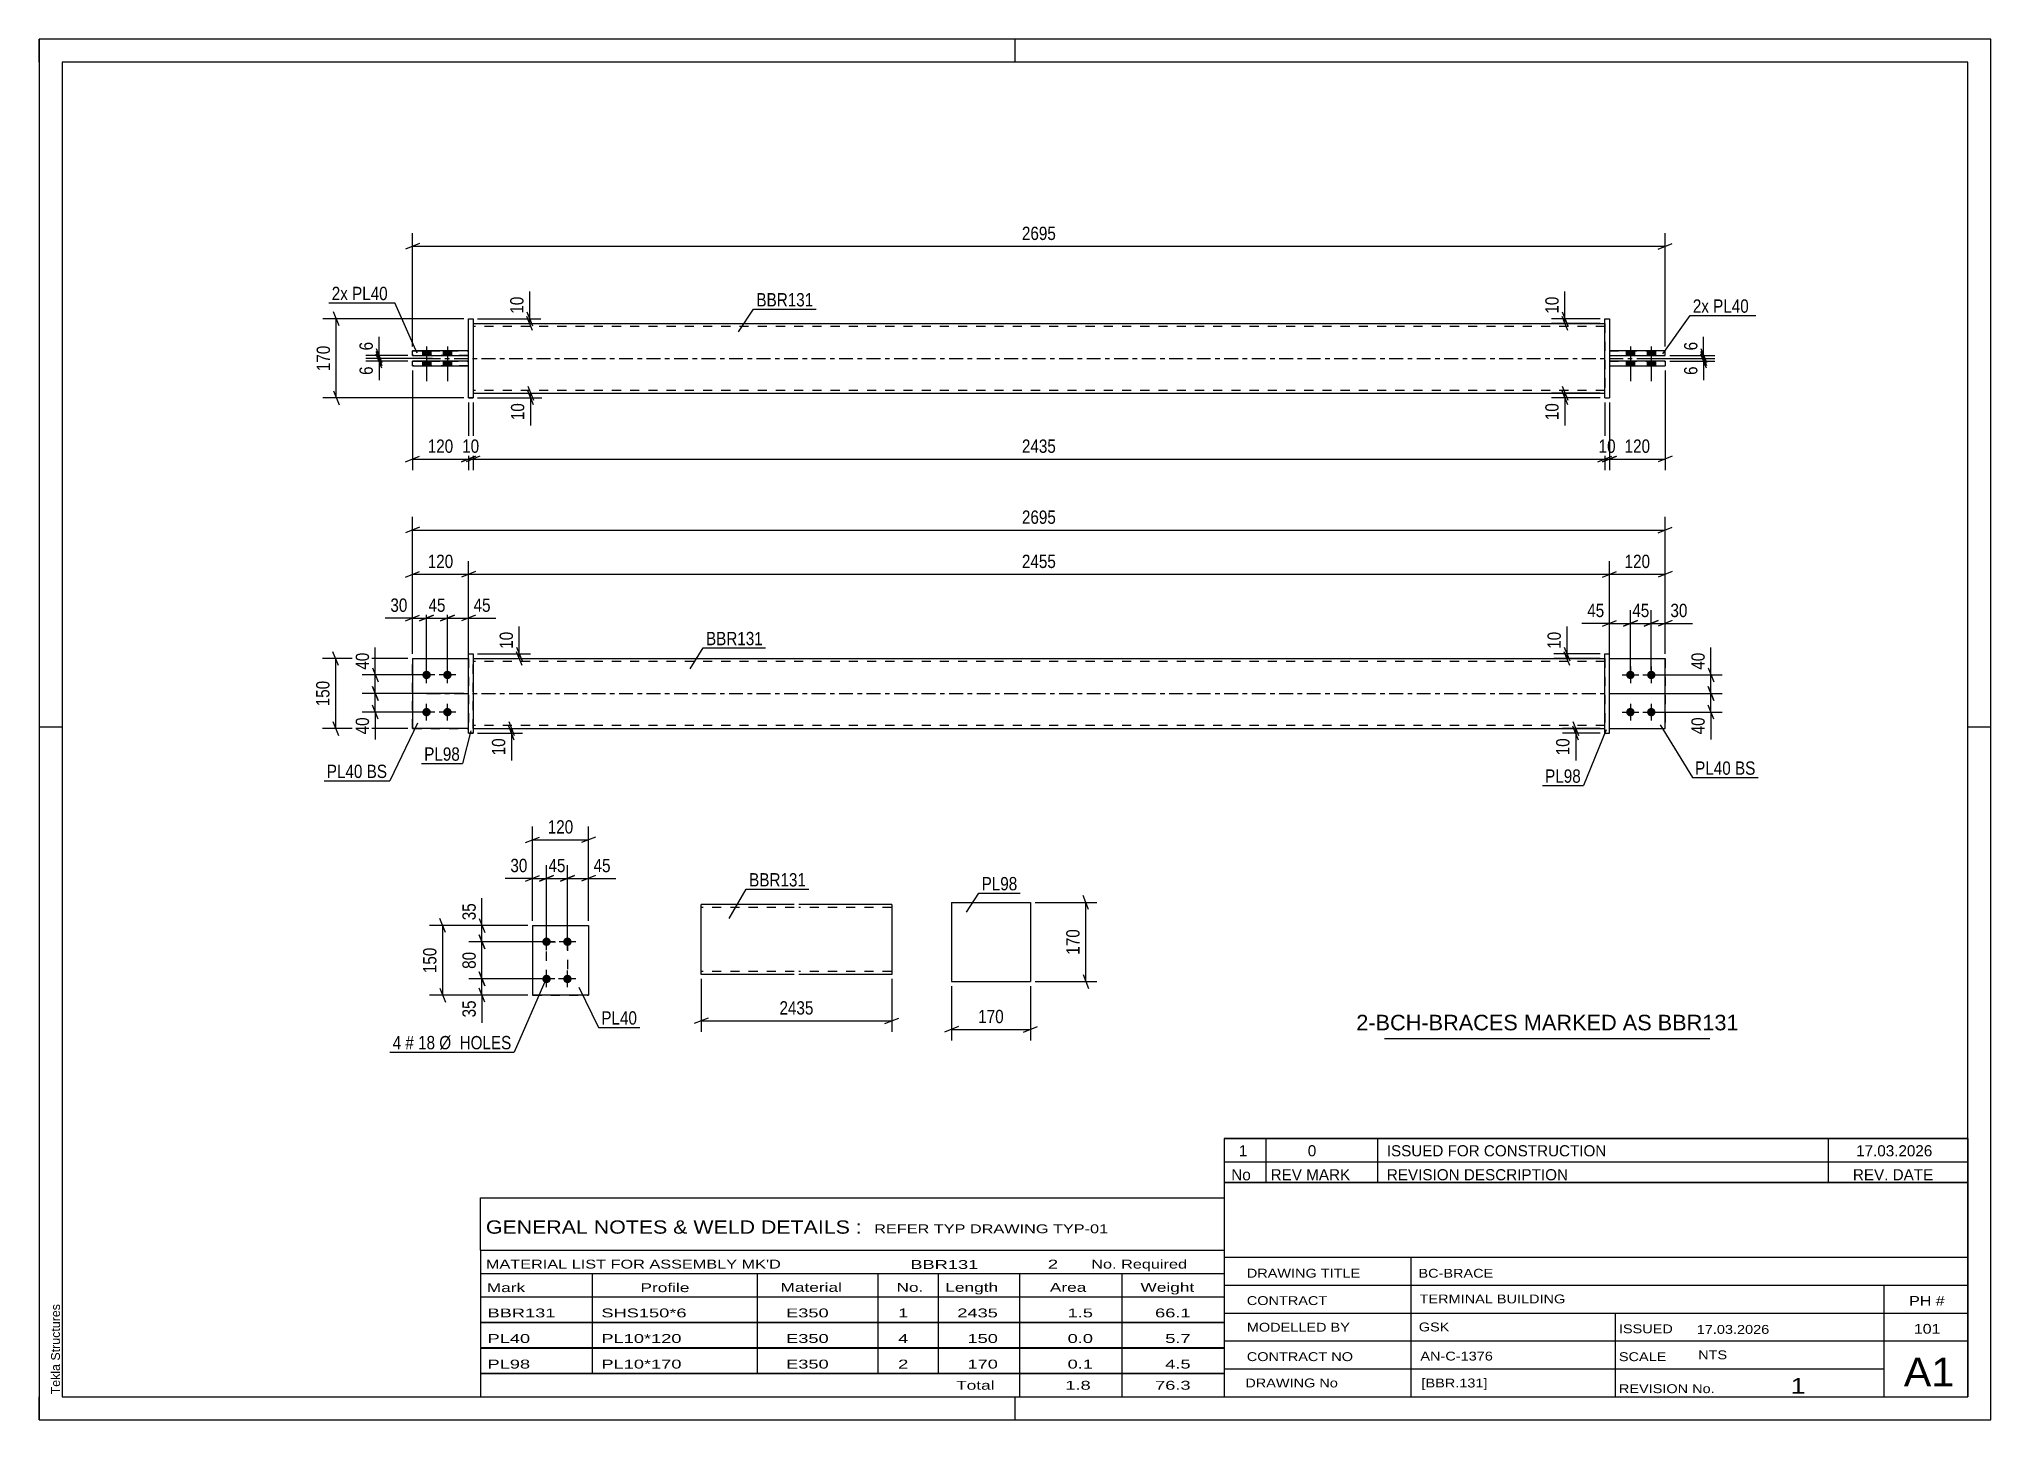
# Paper-space layout 'Layout1' of a CAD drawing. Header units: millimetres. Extents: x 0 to 420, y 0 to 297.
# The model-space entities are those that its viewports show. They can reach past a viewport. Long polylines and large blocks are cut down to what shows.
import ezdxf

# ---------------------------------------------------------------- set-up
doc = ezdxf.new("R2010")
doc.units = ezdxf.units.MM
doc.linetypes.add('DXK_LINE_DOT2', pattern=[3.9198, 1.9599, -1.9599])
doc.linetypes.add('DXK_LINE_DOT3', pattern=[5.9187, 2.979, -0.9799, 0.9799, -0.9799])
doc.layers.add('Viewport layer', color=7, linetype='Continuous', plot=False)
doc.styles.add('Arial', font='ARIAL.TTF', dxfattribs={"height": 0.2})
doc.styles.add('Arial Narrow', font='ARIALN.TTF', dxfattribs={"height": 0.2})

# ---------------------------------------------------------------- blocks, each defined once
blk = doc.blocks.new('Unknown-580605620-1163')
at = {"color": 5, "linetype": 'Continuous'}
for p, q in [((420, 297), (0, 297)), ((0, 297), (0, 0)), ((0, 292), (0, 297)), ((210, 292), (210, 297)), ((420, 0), (420, 297)), ((415, 292), (5, 292)), ((5, 292), (5, 5)), ((415, 5), (415, 292)), ((5, 149), (0, 149)), ((420, 149), (415, 149)), ((0, 0), (0, 5)), ((5, 5), (415, 5)), ((210, 0), (210, 5)), ((0, 0), (420, 0))]:
    blk.add_line(p, q, dxfattribs=at)
at = {"color": 174, "linetype": 'Continuous', "style": 'Arial'}
blk.add_text('Tekla Structures', height=1.9102, rotation=90, dxfattribs=at).set_placement((4.5, 5.5))
blk = doc.blocks.new('Part-580605620-1818 - 1791')
at = {"color": 2, "linetype": 'Continuous'}
for p, q in [((92.38, 164.74), (93.38, 164.74)), ((92.38, 147.74), (92.38, 164.74)), ((93.38, 164.74), (93.38, 164.74)), ((93.38, 164.74), (93.38, 147.74)), ((92.38, 147.74), (93.38, 147.74))]:
    blk.add_line(p, q, dxfattribs=at)
at = {"color": 7, "linetype": 'DXK_LINE_DOT2'}
for p, q in [((92.38, 164.74), (93.38, 164.74)), ((93.38, 147.74), (92.38, 147.74)), ((92.38, 147.74), (92.38, 147.74)), ((93.38, 147.74), (93.38, 147.74))]:
    blk.add_line(p, q, dxfattribs=at)
blk = doc.blocks.new('Part-580605620-1823 - 1791')
at = {"color": 2, "linetype": 'Continuous'}
for p, q in [((337.91, 163.74), (349.91, 163.74)), ((349.91, 163.74), (349.91, 163.74)), ((349.91, 148.74), (349.91, 163.74)), ((337.91, 148.74), (349.91, 148.74))]:
    blk.add_line(p, q, dxfattribs=at)
at = {"color": 7, "linetype": 'DXK_LINE_DOT2'}
for p, q in [((337.91, 163.74), (349.91, 163.74)), ((337.91, 148.74), (337.91, 163.74)), ((337.91, 148.74), (337.91, 148.74)), ((337.91, 148.74), (349.91, 148.74))]:
    blk.add_line(p, q, dxfattribs=at)
blk = doc.blocks.new('Part-580605620-1803 - 1791')
at = {"color": 2, "linetype": 'Continuous'}
for p, q in [((336.91, 164.74), (337.91, 164.74)), ((336.91, 147.74), (336.91, 164.74)), ((337.91, 147.74), (337.91, 164.74)), ((336.91, 147.74), (336.91, 147.74)), ((336.91, 147.74), (337.91, 147.74))]:
    blk.add_line(p, q, dxfattribs=at)
at = {"color": 7, "linetype": 'DXK_LINE_DOT2'}
for p, q in [((336.91, 164.74), (337.91, 164.74)), ((336.91, 147.74), (337.91, 147.74))]:
    blk.add_line(p, q, dxfattribs=at)
blk = doc.blocks.new('Part-580605620-1808 - 1791')
at = {"color": 2, "linetype": 'Continuous'}
for p, q in [((80.38, 163.74), (92.38, 163.74)), ((80.38, 163.74), (80.38, 148.74)), ((92.38, 148.74), (80.38, 148.74)), ((80.38, 148.74), (80.38, 148.74))]:
    blk.add_line(p, q, dxfattribs=at)
at = {"color": 7, "linetype": 'DXK_LINE_DOT2'}
for p, q in [((80.38, 163.74), (92.38, 163.74)), ((92.38, 163.74), (92.38, 163.74)), ((92.38, 163.74), (92.38, 148.74)), ((80.38, 148.74), (92.38, 148.74)), ((80.38, 148.74), (80.38, 148.74))]:
    blk.add_line(p, q, dxfattribs=at)
blk = doc.blocks.new('Part-580605620-1813 - 1791')
at = {"color": 7, "linetype": 'DXK_LINE_DOT2'}
for p, q in [((80.38, 163.74), (92.38, 163.74)), ((80.38, 163.74), (92.38, 163.74)), ((80.38, 148.74), (80.38, 163.74)), ((92.38, 163.74), (92.38, 163.74)), ((92.38, 163.74), (92.38, 148.74)), ((80.38, 148.74), (92.38, 148.74)), ((92.38, 148.74), (80.38, 148.74)), ((80.38, 148.74), (80.38, 148.74))]:
    blk.add_line(p, q, dxfattribs=at)
blk = doc.blocks.new('Part-580605620-1828 - 1791')
at = {"color": 2, "linetype": 'Continuous'}
for p, q in [((93.38, 163.74), (336.91, 163.74)), ((93.38, 148.74), (336.91, 148.74))]:
    blk.add_line(p, q, dxfattribs=at)
at = {"color": 7, "linetype": 'DXK_LINE_DOT2'}
for p, q in [((93.38, 148.74), (93.38, 163.74)), ((336.91, 163.14), (93.38, 163.14)), ((336.91, 163.74), (336.91, 148.74)), ((336.91, 149.34), (93.38, 149.34))]:
    blk.add_line(p, q, dxfattribs=at)
at = {"color": 7, "linetype": 'DXK_LINE_DOT3'}
blk.add_line((83.38, 156.24), (346.91, 156.24), dxfattribs=at)
blk = doc.blocks.new('Bolt-580605620-1834 - 1791')
at = {"linetype": 'Continuous'}
for points in [[(342.41, 161.14), (342.59, 161.12), (342.77, 161.06), (342.94, 160.96), (343.08, 160.84), (343.19, 160.69), (343.26, 160.51), (343.3, 160.33), (343.3, 160.14), (343.26, 159.96), (343.19, 159.79), (343.08, 159.63), (342.94, 159.51), (342.77, 159.41), (342.59, 159.36), (342.41, 159.34), (342.22, 159.36), (342.04, 159.41), (341.88, 159.51), (341.74, 159.63), (341.63, 159.79), (341.55, 159.96), (341.51, 160.14), (341.51, 160.33), (341.55, 160.51), (341.63, 160.69), (341.74, 160.84), (341.88, 160.96), (342.04, 161.06), (342.22, 161.12)], [(346.91, 161.14), (347.09, 161.12), (347.27, 161.06), (347.44, 160.96), (347.58, 160.84), (347.69, 160.69), (347.76, 160.51), (347.8, 160.33), (347.8, 160.14), (347.76, 159.96), (347.69, 159.79), (347.58, 159.63), (347.44, 159.51), (347.27, 159.41), (347.09, 159.36), (346.91, 159.34), (346.72, 159.36), (346.54, 159.41), (346.38, 159.51), (346.24, 159.63), (346.13, 159.79), (346.05, 159.96), (346.01, 160.14), (346.01, 160.33), (346.05, 160.51), (346.13, 160.69), (346.24, 160.84), (346.38, 160.96), (346.54, 161.06), (346.72, 161.12)], [(342.41, 153.14), (342.59, 153.12), (342.77, 153.06), (342.94, 152.96), (343.08, 152.84), (343.19, 152.69), (343.26, 152.51), (343.3, 152.33), (343.3, 152.14), (343.26, 151.96), (343.19, 151.79), (343.08, 151.63), (342.94, 151.51), (342.77, 151.41), (342.59, 151.36), (342.41, 151.34), (342.22, 151.36), (342.04, 151.41), (341.88, 151.51), (341.74, 151.63), (341.63, 151.79), (341.55, 151.96), (341.51, 152.14), (341.51, 152.33), (341.55, 152.51), (341.63, 152.69), (341.74, 152.84), (341.88, 152.96), (342.04, 153.06), (342.22, 153.12)], [(346.91, 153.14), (347.09, 153.12), (347.27, 153.06), (347.44, 152.96), (347.58, 152.84), (347.69, 152.69), (347.76, 152.51), (347.8, 152.33), (347.8, 152.14), (347.76, 151.96), (347.69, 151.79), (347.58, 151.63), (347.44, 151.51), (347.27, 151.41), (347.09, 151.36), (346.91, 151.34), (346.72, 151.36), (346.54, 151.41), (346.38, 151.51), (346.24, 151.63), (346.13, 151.79), (346.05, 151.96), (346.01, 152.14), (346.01, 152.33), (346.05, 152.51), (346.13, 152.69), (346.24, 152.84), (346.38, 152.96), (346.54, 153.06), (346.72, 153.12)]]:
    blk.add_hatch(color=1, dxfattribs=at).paths.add_polyline_path(points)
at = {"color": 1, "linetype": 'Continuous'}
for p, q in [((340.61, 160.24), (344.21, 160.24)), ((342.41, 162.04), (342.41, 158.44)), ((345.11, 160.24), (348.71, 160.24)), ((346.91, 162.04), (346.91, 158.44)), ((340.61, 152.24), (344.21, 152.24)), ((342.41, 154.04), (342.41, 150.44)), ((345.11, 152.24), (348.71, 152.24)), ((346.91, 154.04), (346.91, 150.44))]:
    blk.add_line(p, q, dxfattribs=at)
blk = doc.blocks.new('Part-580605620-1839 - 1791')
at = {"color": 7, "linetype": 'DXK_LINE_DOT2'}
for p, q in [((337.91, 163.74), (349.91, 163.74)), ((337.91, 148.74), (337.91, 163.74)), ((337.91, 163.74), (349.91, 163.74)), ((349.91, 163.74), (349.91, 163.74)), ((349.91, 163.74), (349.91, 148.74)), ((337.91, 148.74), (337.91, 148.74)), ((337.91, 148.74), (349.91, 148.74)), ((337.91, 148.74), (349.91, 148.74))]:
    blk.add_line(p, q, dxfattribs=at)
blk = doc.blocks.new('Bolt-580605620-1840 - 1791')
at = {"linetype": 'Continuous'}
for points in [[(83.38, 159.34), (83.19, 159.36), (83.01, 159.41), (82.85, 159.51), (82.71, 159.63), (82.6, 159.79), (82.52, 159.96), (82.48, 160.14), (82.48, 160.33), (82.52, 160.51), (82.6, 160.69), (82.71, 160.84), (82.85, 160.96), (83.01, 161.06), (83.19, 161.12), (83.38, 161.14), (83.57, 161.12), (83.75, 161.06), (83.91, 160.96), (84.05, 160.84), (84.16, 160.69), (84.24, 160.51), (84.28, 160.33), (84.28, 160.14), (84.24, 159.96), (84.16, 159.79), (84.05, 159.63), (83.91, 159.51), (83.75, 159.41), (83.57, 159.36)], [(87.88, 159.34), (87.69, 159.36), (87.51, 159.41), (87.35, 159.51), (87.21, 159.63), (87.1, 159.79), (87.02, 159.96), (86.98, 160.14), (86.98, 160.33), (87.02, 160.51), (87.1, 160.69), (87.21, 160.84), (87.35, 160.96), (87.51, 161.06), (87.69, 161.12), (87.88, 161.14), (88.07, 161.12), (88.25, 161.06), (88.41, 160.96), (88.55, 160.84), (88.66, 160.69), (88.74, 160.51), (88.78, 160.33), (88.78, 160.14), (88.74, 159.96), (88.66, 159.79), (88.55, 159.63), (88.41, 159.51), (88.25, 159.41), (88.07, 159.36)], [(83.38, 151.34), (83.19, 151.36), (83.01, 151.41), (82.85, 151.51), (82.71, 151.63), (82.6, 151.79), (82.52, 151.96), (82.48, 152.14), (82.48, 152.33), (82.52, 152.51), (82.6, 152.69), (82.71, 152.84), (82.85, 152.96), (83.01, 153.06), (83.19, 153.12), (83.38, 153.14), (83.57, 153.12), (83.75, 153.06), (83.91, 152.96), (84.05, 152.84), (84.16, 152.69), (84.24, 152.51), (84.28, 152.33), (84.28, 152.14), (84.24, 151.96), (84.16, 151.79), (84.05, 151.63), (83.91, 151.51), (83.75, 151.41), (83.57, 151.36)], [(87.88, 151.34), (87.69, 151.36), (87.51, 151.41), (87.35, 151.51), (87.21, 151.63), (87.1, 151.79), (87.02, 151.96), (86.98, 152.14), (86.98, 152.33), (87.02, 152.51), (87.1, 152.69), (87.21, 152.84), (87.35, 152.96), (87.51, 153.06), (87.69, 153.12), (87.88, 153.14), (88.07, 153.12), (88.25, 153.06), (88.41, 152.96), (88.55, 152.84), (88.66, 152.69), (88.74, 152.51), (88.78, 152.33), (88.78, 152.14), (88.74, 151.96), (88.66, 151.79), (88.55, 151.63), (88.41, 151.51), (88.25, 151.41), (88.07, 151.36)]]:
    blk.add_hatch(color=1, dxfattribs=at).paths.add_polyline_path(points)
at = {"color": 1, "linetype": 'Continuous'}
for p, q in [((85.18, 160.24), (81.58, 160.24)), ((83.38, 158.44), (83.38, 162.04)), ((89.68, 160.24), (86.08, 160.24)), ((87.88, 158.44), (87.88, 162.04)), ((85.18, 152.24), (81.58, 152.24)), ((83.38, 150.44), (83.38, 154.04)), ((89.68, 152.24), (86.08, 152.24)), ((87.88, 150.44), (87.88, 154.04))]:
    blk.add_line(p, q, dxfattribs=at)
blk = doc.blocks.new('Bolt-580605620-2132 - 2128')
at = {"linetype": 'Continuous'}
for points in [[(82.48, 228.91), (84.28, 228.91), (84.28, 229.91), (82.48, 229.91)], [(82.48, 228.91), (84.28, 228.91), (84.28, 229.91), (82.48, 229.91)], [(82.48, 226.71), (84.28, 226.71), (84.28, 227.71), (82.48, 227.71)], [(82.48, 226.71), (84.28, 226.71), (84.28, 227.71), (82.48, 227.71)], [(86.98, 228.91), (88.78, 228.91), (88.78, 229.91), (86.98, 229.91)], [(86.98, 228.91), (88.78, 228.91), (88.78, 229.91), (86.98, 229.91)], [(86.98, 226.71), (88.78, 226.71), (88.78, 227.71), (86.98, 227.71)], [(86.98, 226.71), (88.78, 226.71), (88.78, 227.71), (86.98, 227.71)]]:
    blk.add_hatch(color=1, dxfattribs=at).paths.add_polyline_path(points)
at = {"color": 1, "linetype": 'Continuous'}
for p, q in [((82.48, 229.91), (82.48, 228.91)), ((82.48, 229.91), (82.48, 228.91)), ((82.48, 227.71), (82.48, 226.71)), ((82.48, 227.71), (82.48, 226.71)), ((83.38, 230.91), (83.38, 223.41)), ((83.38, 230.91), (83.38, 223.41)), ((84.28, 229.91), (84.28, 228.91)), ((84.28, 229.91), (84.28, 228.91)), ((84.28, 227.71), (84.28, 226.71)), ((84.28, 227.71), (84.28, 226.71)), ((86.98, 229.91), (86.98, 228.91)), ((86.98, 229.91), (86.98, 228.91)), ((86.98, 227.71), (86.98, 226.71)), ((86.98, 227.71), (86.98, 226.71)), ((87.88, 230.91), (87.88, 223.41)), ((87.88, 230.91), (87.88, 223.41)), ((88.78, 229.91), (88.78, 228.91)), ((88.78, 229.91), (88.78, 228.91)), ((88.78, 227.71), (88.78, 226.71)), ((88.78, 227.71), (88.78, 226.71))]:
    blk.add_line(p, q, dxfattribs=at)
blk = doc.blocks.new('Part-580605620-2138 - 2128')
at = {"color": 2, "linetype": 'Continuous'}
for p, q in [((93.38, 235.81), (336.91, 235.81)), ((93.38, 220.81), (336.91, 220.81))]:
    blk.add_line(p, q, dxfattribs=at)
at = {"color": 7, "linetype": 'DXK_LINE_DOT2'}
for p, q in [((93.38, 235.81), (93.38, 220.81)), ((336.91, 235.21), (93.38, 235.21)), ((336.91, 235.81), (336.91, 220.81)), ((336.91, 221.41), (93.38, 221.41))]:
    blk.add_line(p, q, dxfattribs=at)
at = {"color": 7, "linetype": 'DXK_LINE_DOT3'}
blk.add_line((83.38, 228.31), (346.91, 228.31), dxfattribs=at)
blk = doc.blocks.new('Part-580605620-2139 - 2128')
at = {"color": 2, "linetype": 'Continuous'}
for p, q in [((336.91, 236.81), (336.91, 236.81)), ((336.91, 219.81), (336.91, 236.81)), ((336.91, 236.81), (337.91, 236.81)), ((337.91, 236.81), (337.91, 236.81)), ((337.91, 236.81), (337.91, 219.81)), ((336.91, 219.81), (337.91, 219.81)), ((336.91, 219.81), (336.91, 219.81)), ((337.91, 219.81), (337.91, 219.81))]:
    blk.add_line(p, q, dxfattribs=at)
at = {"color": 7, "linetype": 'DXK_LINE_DOT2'}
for p, q in [((336.91, 236.81), (337.91, 236.81)), ((336.91, 219.81), (337.91, 219.81)), ((337.91, 219.81), (337.91, 219.81))]:
    blk.add_line(p, q, dxfattribs=at)
blk = doc.blocks.new('Bolt-580605620-2133 - 2128')
at = {"linetype": 'Continuous'}
for points in [[(343.31, 229.91), (341.51, 229.91), (341.51, 228.91), (343.31, 228.91)], [(343.31, 229.91), (341.51, 229.91), (341.51, 228.91), (343.31, 228.91)], [(343.31, 227.71), (341.51, 227.71), (341.51, 226.71), (343.31, 226.71)], [(343.31, 227.71), (341.51, 227.71), (341.51, 226.71), (343.31, 226.71)], [(347.81, 229.91), (346.01, 229.91), (346.01, 228.91), (347.81, 228.91)], [(347.81, 229.91), (346.01, 229.91), (346.01, 228.91), (347.81, 228.91)], [(347.81, 227.71), (346.01, 227.71), (346.01, 226.71), (347.81, 226.71)], [(347.81, 227.71), (346.01, 227.71), (346.01, 226.71), (347.81, 226.71)]]:
    blk.add_hatch(color=1, dxfattribs=at).paths.add_polyline_path(points)
at = {"color": 1, "linetype": 'Continuous'}
for p, q in [((341.51, 229.91), (341.51, 228.91)), ((341.51, 229.91), (341.51, 228.91)), ((341.51, 227.71), (341.51, 226.71)), ((341.51, 227.71), (341.51, 226.71)), ((342.41, 230.91), (342.41, 223.41)), ((342.41, 230.91), (342.41, 223.41)), ((343.31, 229.91), (343.31, 228.91)), ((343.31, 229.91), (343.31, 228.91)), ((343.31, 227.71), (343.31, 226.71)), ((343.31, 227.71), (343.31, 226.71)), ((346.01, 229.91), (346.01, 228.91)), ((346.01, 229.91), (346.01, 228.91)), ((346.01, 227.71), (346.01, 226.71)), ((346.01, 227.71), (346.01, 226.71)), ((346.91, 230.91), (346.91, 223.41)), ((346.91, 230.91), (346.91, 223.41)), ((347.81, 229.91), (347.81, 228.91)), ((347.81, 229.91), (347.81, 228.91)), ((347.81, 227.71), (347.81, 226.71)), ((347.81, 227.71), (347.81, 226.71))]:
    blk.add_line(p, q, dxfattribs=at)
blk = doc.blocks.new('Part-580605620-2144 - 2128')
at = {"color": 2, "linetype": 'Continuous'}
for p, q in [((92.38, 227.71), (80.38, 227.71)), ((80.38, 226.71), (80.38, 227.71)), ((80.38, 226.71), (92.38, 226.71)), ((80.38, 226.71), (80.38, 226.71))]:
    blk.add_line(p, q, dxfattribs=at)
at = {"color": 7, "linetype": 'DXK_LINE_DOT2'}
for p, q in [((80.38, 227.71), (92.38, 227.71)), ((92.38, 226.71), (92.38, 227.71)), ((92.38, 226.71), (80.38, 226.71))]:
    blk.add_line(p, q, dxfattribs=at)
blk = doc.blocks.new('Part-580605620-2149 - 2128')
at = {"color": 2, "linetype": 'Continuous'}
for p, q in [((92.38, 229.91), (80.38, 229.91)), ((80.38, 228.91), (80.38, 229.91)), ((80.38, 228.91), (92.38, 228.91)), ((80.38, 228.91), (80.38, 228.91))]:
    blk.add_line(p, q, dxfattribs=at)
at = {"color": 7, "linetype": 'DXK_LINE_DOT2'}
for p, q in [((80.38, 229.91), (92.38, 229.91)), ((92.38, 228.91), (80.38, 228.91)), ((92.38, 228.91), (92.38, 229.91))]:
    blk.add_line(p, q, dxfattribs=at)
blk = doc.blocks.new('Part-580605620-2150 - 2128')
at = {"color": 2, "linetype": 'Continuous'}
for p, q in [((92.38, 236.81), (93.38, 236.81)), ((92.38, 219.81), (92.38, 236.81)), ((93.38, 236.81), (93.38, 236.81)), ((93.38, 236.81), (93.38, 219.81)), ((93.38, 219.81), (92.38, 219.81)), ((92.38, 219.81), (92.38, 219.81))]:
    blk.add_line(p, q, dxfattribs=at)
at = {"color": 7, "linetype": 'DXK_LINE_DOT2'}
for p, q in [((92.38, 236.81), (93.38, 236.81)), ((92.38, 219.81), (93.38, 219.81)), ((92.38, 219.81), (92.38, 219.81))]:
    blk.add_line(p, q, dxfattribs=at)
blk = doc.blocks.new('Part-580605620-2155 - 2128')
at = {"color": 2, "linetype": 'Continuous'}
for p, q in [((349.91, 229.91), (337.91, 229.91)), ((337.91, 228.91), (349.91, 228.91)), ((349.91, 228.91), (349.91, 229.91))]:
    blk.add_line(p, q, dxfattribs=at)
at = {"color": 7, "linetype": 'DXK_LINE_DOT2'}
for p, q in [((337.91, 229.91), (337.91, 228.91)), ((337.91, 229.91), (349.91, 229.91)), ((337.91, 228.91), (349.91, 228.91))]:
    blk.add_line(p, q, dxfattribs=at)
blk = doc.blocks.new('Part-580605620-2160 - 2128')
at = {"color": 2, "linetype": 'Continuous'}
for p, q in [((349.91, 227.71), (337.91, 227.71)), ((349.91, 227.71), (349.91, 226.71)), ((337.91, 226.71), (349.91, 226.71))]:
    blk.add_line(p, q, dxfattribs=at)
at = {"color": 7, "linetype": 'DXK_LINE_DOT2'}
for p, q in [((337.91, 227.71), (337.91, 226.71)), ((337.91, 227.71), (349.91, 227.71)), ((337.91, 226.71), (349.91, 226.71))]:
    blk.add_line(p, q, dxfattribs=at)
blk = doc.blocks.new('Bolt-580605620-1444 - 1410')
at = {"linetype": 'Continuous'}
for points in [[(109.2, 103.75), (109.39, 103.73), (109.57, 103.67), (109.73, 103.58), (109.87, 103.45), (109.98, 103.3), (110.05, 103.13), (110.09, 102.94), (110.09, 102.75), (110.05, 102.57), (109.98, 102.4), (109.87, 102.24), (109.73, 102.12), (109.57, 102.02), (109.39, 101.97), (109.2, 101.95), (109.01, 101.97), (108.83, 102.02), (108.67, 102.12), (108.53, 102.24), (108.42, 102.4), (108.34, 102.57), (108.3, 102.75), (108.3, 102.94), (108.34, 103.13), (108.42, 103.3), (108.53, 103.45), (108.67, 103.58), (108.83, 103.67), (109.01, 103.73)], [(113.7, 103.75), (113.89, 103.73), (114.07, 103.67), (114.23, 103.58), (114.37, 103.45), (114.48, 103.3), (114.55, 103.13), (114.59, 102.94), (114.59, 102.75), (114.55, 102.57), (114.48, 102.4), (114.37, 102.24), (114.23, 102.12), (114.07, 102.02), (113.89, 101.97), (113.7, 101.95), (113.51, 101.97), (113.33, 102.02), (113.17, 102.12), (113.03, 102.24), (112.92, 102.4), (112.84, 102.57), (112.8, 102.75), (112.8, 102.94), (112.84, 103.13), (112.92, 103.3), (113.03, 103.45), (113.17, 103.58), (113.33, 103.67), (113.51, 103.73)], [(109.2, 95.75), (109.39, 95.73), (109.57, 95.67), (109.73, 95.58), (109.87, 95.45), (109.98, 95.3), (110.05, 95.13), (110.09, 94.94), (110.09, 94.75), (110.05, 94.57), (109.98, 94.4), (109.87, 94.24), (109.73, 94.12), (109.57, 94.02), (109.39, 93.97), (109.2, 93.95), (109.01, 93.97), (108.83, 94.02), (108.67, 94.12), (108.53, 94.24), (108.42, 94.4), (108.34, 94.57), (108.3, 94.75), (108.3, 94.94), (108.34, 95.13), (108.42, 95.3), (108.53, 95.45), (108.67, 95.58), (108.83, 95.67), (109.01, 95.73)], [(113.7, 95.75), (113.89, 95.73), (114.07, 95.67), (114.23, 95.58), (114.37, 95.45), (114.48, 95.3), (114.55, 95.13), (114.59, 94.94), (114.59, 94.75), (114.55, 94.57), (114.48, 94.4), (114.37, 94.24), (114.23, 94.12), (114.07, 94.02), (113.89, 93.97), (113.7, 93.95), (113.51, 93.97), (113.33, 94.02), (113.17, 94.12), (113.03, 94.24), (112.92, 94.4), (112.84, 94.57), (112.8, 94.75), (112.8, 94.94), (112.84, 95.13), (112.92, 95.3), (113.03, 95.45), (113.17, 95.58), (113.33, 95.67), (113.51, 95.73)]]:
    blk.add_hatch(color=1, dxfattribs=at).paths.add_polyline_path(points)
at = {"color": 1, "linetype": 'Continuous'}
for p, q in [((111, 102.85), (107.4, 102.85)), ((109.2, 101.05), (109.2, 104.65)), ((115.5, 102.85), (111.9, 102.85)), ((113.7, 101.05), (113.7, 104.65)), ((109.2, 93.05), (109.2, 96.65)), ((113.7, 93.05), (113.7, 96.65)), ((111, 94.85), (107.4, 94.85)), ((115.5, 94.85), (111.9, 94.85))]:
    blk.add_line(p, q, dxfattribs=at)
blk = doc.blocks.new('Part-580605620-1459 - 1410')
at = {"color": 2, "linetype": 'Continuous'}
for p, q in [((106.2, 106.35), (118.2, 106.35)), ((106.2, 106.35), (106.2, 91.35)), ((118.2, 106.35), (118.2, 106.35)), ((118.2, 106.35), (118.2, 91.35)), ((118.2, 91.35), (106.2, 91.35)), ((106.2, 91.35), (106.2, 91.35))]:
    blk.add_line(p, q, dxfattribs=at)
at = {"color": 7, "linetype": 'DXK_LINE_DOT2'}
for p, q in [((106.2, 106.35), (118.2, 106.35)), ((118.2, 106.35), (118.2, 106.35)), ((106.2, 91.35), (118.2, 91.35))]:
    blk.add_line(p, q, dxfattribs=at)
blk = doc.blocks.new('Part-580605620-1390 - 1374')
at = {"color": 2, "linetype": 'Continuous'}
for p, q in [((196.33, 111.31), (196.33, 94.31)), ((196.33, 111.31), (213.33, 111.31)), ((213.33, 111.31), (213.33, 94.31)), ((196.33, 94.31), (213.33, 94.31))]:
    blk.add_line(p, q, dxfattribs=at)
blk = doc.blocks.new('Part-580605620-1275 - 1255')
at = {"color": 2, "linetype": 'Continuous'}
for p, q in [((162.48, 110.84), (142.48, 110.84)), ((142.48, 95.93), (142.48, 110.84)), ((183.48, 110.84), (163.48, 110.84)), ((183.48, 110.84), (183.48, 95.84)), ((142.48, 95.84), (142.48, 95.93)), ((162.48, 95.84), (142.48, 95.84)), ((183.48, 95.84), (163.48, 95.84))]:
    blk.add_line(p, q, dxfattribs=at)
at = {"color": 7, "linetype": 'DXK_LINE_DOT2'}
for p, q in [((162.48, 110.24), (142.48, 110.24)), ((183.48, 110.24), (163.48, 110.24)), ((142.48, 96.44), (142.48, 96.49)), ((162.48, 96.44), (142.48, 96.44)), ((183.48, 96.44), (163.48, 96.44)), ((183.48, 96.44), (183.48, 96.49))]:
    blk.add_line(p, q, dxfattribs=at)
blk = doc.blocks.new('Rectangle-580605620-1568 - 1410')
at = {"color": 1, "linetype": 'DXK_LINE_DOT2'}
blk.add_lwpolyline([(109.2, 102.85), (113.7, 102.85), (113.7, 94.85), (109.2, 94.85), (109.2, 102.85)], close=True, dxfattribs=at)
blk = doc.blocks.new('StraightDimension-580605620-2071 - 1791')
at = {"color": 7, "linetype": 'Continuous'}
for p, q in [((94.38, 148.74), (104.06, 148.74)), ((94.38, 147.74), (104.06, 147.74)), ((101.06, 150.24), (102.26, 147.24)), ((102.26, 146.24), (101.06, 149.24)), ((101.66, 147.74), (101.66, 148.74))]:
    blk.add_line(p, q, dxfattribs=at)
at = {"color": 0}
blk.add_wipeout([(100.91, 147.21), (96.71, 147.21), (96.71, 142.35), (100.91, 142.35)], dxfattribs=at)
at = {"color": 7, "linetype": 'Continuous'}
blk.add_line((101.66, 147.74), (101.66, 141.83), dxfattribs=at)
blk.add_line((101.66, 147.74), (101.66, 141.83), dxfattribs=at)
at = {"color": 3, "style": 'Arial Narrow'}
blk.add_text('10', height=2.863, rotation=90.0002, dxfattribs=at).set_placement((100.31, 142.95))
blk = doc.blocks.new('StraightDimension-580605620-1926 - 1791')
at = {"color": 7, "linetype": 'Continuous'}
for p, q in [((338.91, 156.24), (362.15, 156.24)), ((359.15, 157.74), (360.35, 154.74)), ((359.75, 152.24), (359.75, 156.24)), ((347.91, 152.24), (362.15, 152.24)), ((360.35, 150.74), (359.15, 153.74))]:
    blk.add_line(p, q, dxfattribs=at)
at = {"color": 0}
blk.add_wipeout([(359, 151.71), (354.8, 151.71), (354.8, 146.85), (359, 146.85)], dxfattribs=at)
at = {"color": 7, "linetype": 'Continuous'}
blk.add_line((359.75, 152.24), (359.75, 146.33), dxfattribs=at)
blk.add_line((359.75, 152.24), (359.75, 146.33), dxfattribs=at)
at = {"color": 3, "style": 'Arial Narrow'}
blk.add_text('40', height=2.863, rotation=90.0002, dxfattribs=at).set_placement((358.4, 147.45))
blk = doc.blocks.new('StraightDimension-580605620-2015 - 1791')
at = {"color": 7, "linetype": 'Continuous'}
for p, q in [((86.38, 171.86), (89.38, 173.06)), ((87.88, 161.24), (87.88, 175.31)), ((87.88, 172.46), (92.38, 172.46)), ((93.88, 173.06), (90.88, 171.86)), ((92.38, 164.74), (92.38, 175.31))]:
    blk.add_line(p, q, dxfattribs=at)
at = {"color": 0}
blk.add_wipeout([(97.76, 173.21), (97.76, 177.41), (92.9, 177.41), (92.9, 173.21)], dxfattribs=at)
at = {"color": 7, "linetype": 'Continuous'}
blk.add_line((92.38, 172.46), (98.29, 172.46), dxfattribs=at)
blk.add_line((92.38, 172.46), (98.29, 172.46), dxfattribs=at)
at = {"color": 3, "style": 'Arial Narrow'}
blk.add_text('45', height=2.863, dxfattribs=at).set_placement((93.5, 173.81))
blk = doc.blocks.new('StraightDimension-580605620-1951 - 1791')
at = {"color": 7, "linetype": 'Continuous'}
for p, q in [((93.88, 182.48), (90.88, 181.28)), ((92.38, 157.24), (92.38, 184.73)), ((92.38, 181.88), (337.91, 181.88)), ((336.41, 181.28), (339.41, 182.48)), ((337.91, 164.74), (337.91, 184.73))]:
    blk.add_line(p, q, dxfattribs=at)
at = {"color": 0}
blk.add_wipeout([(219.4, 182.63), (219.4, 186.83), (210.89, 186.83), (210.89, 182.63)], dxfattribs=at)
at = {"color": 3, "style": 'Arial Narrow'}
blk.add_text('2455', height=2.863, dxfattribs=at).set_placement((211.49, 183.23))
blk = doc.blocks.new('StraightDimension-580605620-1867 - 1791')
at = {"color": 7, "linetype": 'Continuous'}
for p, q in [((342.41, 161.24), (342.41, 174.18)), ((346.91, 161.24), (346.91, 174.18)), ((340.91, 170.73), (343.91, 171.93)), ((342.41, 171.33), (346.91, 171.33)), ((348.41, 171.93), (345.41, 170.73))]:
    blk.add_line(p, q, dxfattribs=at)
at = {"color": 0}
blk.add_wipeout([(347.09, 172.08), (347.09, 176.28), (342.23, 176.28), (342.23, 172.08)], dxfattribs=at)
at = {"color": 3, "style": 'Arial Narrow'}
blk.add_text('45', height=2.863, dxfattribs=at).set_placement((342.83, 172.68))
blk = doc.blocks.new('StraightDimension-580605620-1936 - 1791')
at = {"color": 7, "linetype": 'Continuous'}
for p, q in [((78.88, 181.28), (81.88, 182.48)), ((80.38, 164.74), (80.38, 184.73)), ((80.38, 181.88), (92.38, 181.88)), ((93.88, 182.48), (90.88, 181.28)), ((92.38, 157.24), (92.38, 184.73))]:
    blk.add_line(p, q, dxfattribs=at)
at = {"color": 0}
blk.add_wipeout([(89.72, 182.63), (89.72, 186.83), (83.04, 186.83), (83.04, 182.63)], dxfattribs=at)
at = {"color": 3, "style": 'Arial Narrow'}
blk.add_text('120', height=2.863, dxfattribs=at).set_placement((83.64, 183.23))
blk = doc.blocks.new('StraightDimension-580605620-1897 - 1791')
at = {"color": 7, "linetype": 'Continuous'}
for p, q in [((80.38, 164.74), (80.38, 194.24)), ((349.91, 164.74), (349.91, 194.24)), ((81.88, 191.99), (78.88, 190.79)), ((80.38, 191.39), (349.91, 191.39)), ((348.41, 190.79), (351.41, 191.99))]:
    blk.add_line(p, q, dxfattribs=at)
at = {"color": 0}
blk.add_wipeout([(219.4, 192.14), (219.4, 196.34), (210.89, 196.34), (210.89, 192.14)], dxfattribs=at)
at = {"color": 3, "style": 'Arial Narrow'}
blk.add_text('2695', height=2.863, dxfattribs=at).set_placement((211.49, 192.74))
blk = doc.blocks.new('StraightDimension-580605620-2032 - 1791')
at = {"color": 7, "linetype": 'Continuous'}
for p, q in [((64.44, 162.24), (63.24, 165.24)), ((79.38, 163.74), (60.99, 163.74)), ((63.84, 148.74), (63.84, 163.74)), ((79.38, 148.74), (60.99, 148.74)), ((63.24, 150.24), (64.44, 147.24))]:
    blk.add_line(p, q, dxfattribs=at)
at = {"color": 0}
blk.add_wipeout([(63.09, 159.58), (58.89, 159.58), (58.89, 152.89), (63.09, 152.89)], dxfattribs=at)
at = {"color": 3, "style": 'Arial Narrow'}
blk.add_text('150', height=2.863, rotation=90.0002, dxfattribs=at).set_placement((62.49, 153.49))
blk = doc.blocks.new('StraightDimension-580605620-2080 - 1791')
at = {"color": 7, "linetype": 'Continuous'}
for p, q in [((335.91, 148.74), (327.8, 148.74)), ((335.91, 147.74), (327.8, 147.74)), ((330.05, 150.24), (331.25, 147.24)), ((331.25, 146.24), (330.05, 149.24)), ((330.65, 147.74), (330.65, 148.74))]:
    blk.add_line(p, q, dxfattribs=at)
at = {"color": 0}
blk.add_wipeout([(329.9, 147.21), (325.7, 147.21), (325.7, 142.35), (329.9, 142.35)], dxfattribs=at)
at = {"color": 7, "linetype": 'Continuous'}
blk.add_line((330.65, 147.74), (330.65, 141.83), dxfattribs=at)
blk.add_line((330.65, 147.74), (330.65, 141.83), dxfattribs=at)
at = {"color": 3, "style": 'Arial Narrow'}
blk.add_text('10', height=2.863, rotation=90.0002, dxfattribs=at).set_placement((329.3, 142.95))
blk = doc.blocks.new('StraightDimension-580605620-1842 - 1791')
at = {"color": 7, "linetype": 'Continuous'}
for p, q in [((94.38, 164.74), (105.72, 164.74)), ((102.72, 166.24), (103.92, 163.24)), ((103.92, 162.24), (102.72, 165.24)), ((103.32, 163.74), (103.32, 164.74)), ((94.38, 163.74), (105.72, 163.74))]:
    blk.add_line(p, q, dxfattribs=at)
at = {"color": 0}
blk.add_wipeout([(102.57, 170.12), (98.37, 170.12), (98.37, 165.26), (102.57, 165.26)], dxfattribs=at)
at = {"color": 7, "linetype": 'Continuous'}
blk.add_line((103.32, 164.74), (103.32, 170.64), dxfattribs=at)
blk.add_line((103.32, 164.74), (103.32, 170.64), dxfattribs=at)
at = {"color": 3, "style": 'Arial Narrow'}
blk.add_text('10', height=2.863, rotation=90.0002, dxfattribs=at).set_placement((101.97, 165.86))
blk = doc.blocks.new('StraightDimension-580605620-1851 - 1791')
at = {"color": 7, "linetype": 'Continuous'}
for p, q in [((337.91, 164.74), (337.91, 174.18)), ((342.41, 161.24), (342.41, 174.18)), ((336.41, 170.73), (339.41, 171.93)), ((337.91, 171.33), (342.41, 171.33)), ((343.91, 171.93), (340.91, 170.73))]:
    blk.add_line(p, q, dxfattribs=at)
at = {"color": 0}
blk.add_wipeout([(337.38, 172.08), (337.38, 176.28), (332.53, 176.28), (332.53, 172.08)], dxfattribs=at)
at = {"color": 7, "linetype": 'Continuous'}
blk.add_line((337.91, 171.33), (332, 171.33), dxfattribs=at)
blk.add_line((337.91, 171.33), (332, 171.33), dxfattribs=at)
at = {"color": 3, "style": 'Arial Narrow'}
blk.add_text('45', height=2.863, dxfattribs=at).set_placement((333.13, 172.68))
blk = doc.blocks.new('StraightDimension-580605620-1880 - 1791')
at = {"color": 7, "linetype": 'Continuous'}
for p, q in [((346.91, 161.24), (346.91, 174.18)), ((349.91, 164.74), (349.91, 174.18)), ((345.41, 170.73), (348.41, 171.93)), ((346.91, 171.33), (349.91, 171.33)), ((351.41, 171.93), (348.41, 170.73))]:
    blk.add_line(p, q, dxfattribs=at)
at = {"color": 0}
blk.add_wipeout([(355.29, 172.08), (355.29, 176.28), (350.43, 176.28), (350.43, 172.08)], dxfattribs=at)
at = {"color": 7, "linetype": 'Continuous'}
blk.add_line((349.91, 171.33), (355.81, 171.33), dxfattribs=at)
blk.add_line((349.91, 171.33), (355.81, 171.33), dxfattribs=at)
at = {"color": 3, "style": 'Arial Narrow'}
blk.add_text('30', height=2.863, dxfattribs=at).set_placement((351.03, 172.68))
blk = doc.blocks.new('StraightDimension-580605620-1917 - 1791')
at = {"color": 7, "linetype": 'Continuous'}
for p, q in [((347.91, 160.24), (362.15, 160.24)), ((359.15, 161.74), (360.35, 158.74)), ((359.75, 156.24), (359.75, 160.24)), ((338.91, 156.24), (362.15, 156.24)), ((360.35, 154.74), (359.15, 157.74))]:
    blk.add_line(p, q, dxfattribs=at)
at = {"color": 0}
blk.add_wipeout([(359, 165.62), (354.8, 165.62), (354.8, 160.76), (359, 160.76)], dxfattribs=at)
at = {"color": 7, "linetype": 'Continuous'}
blk.add_line((359.75, 160.24), (359.75, 166.14), dxfattribs=at)
blk.add_line((359.75, 160.24), (359.75, 166.14), dxfattribs=at)
at = {"color": 3, "style": 'Arial Narrow'}
blk.add_text('40', height=2.863, rotation=90.0002, dxfattribs=at).set_placement((358.4, 161.36))
blk = doc.blocks.new('StraightDimension-580605620-1966 - 1791')
at = {"color": 7, "linetype": 'Continuous'}
for p, q in [((336.41, 181.28), (339.41, 182.48)), ((337.91, 164.74), (337.91, 184.73)), ((337.91, 181.88), (349.91, 181.88)), ((351.41, 182.48), (348.41, 181.28)), ((349.91, 164.74), (349.91, 184.73))]:
    blk.add_line(p, q, dxfattribs=at)
at = {"color": 0}
blk.add_wipeout([(347.25, 182.63), (347.25, 186.83), (340.57, 186.83), (340.57, 182.63)], dxfattribs=at)
at = {"color": 3, "style": 'Arial Narrow'}
blk.add_text('120', height=2.863, dxfattribs=at).set_placement((341.17, 183.23))
blk = doc.blocks.new('StraightDimension-580605620-1986 - 1791')
at = {"color": 7, "linetype": 'Continuous'}
for p, q in [((78.88, 171.86), (81.88, 173.06)), ((80.38, 164.74), (80.38, 175.31)), ((80.38, 172.46), (83.38, 172.46)), ((84.88, 173.06), (81.88, 171.86)), ((83.38, 161.24), (83.38, 175.31))]:
    blk.add_line(p, q, dxfattribs=at)
at = {"color": 0}
blk.add_wipeout([(79.85, 173.21), (79.85, 177.41), (75, 177.41), (75, 173.21)], dxfattribs=at)
at = {"color": 7, "linetype": 'Continuous'}
blk.add_line((80.38, 172.46), (74.47, 172.46), dxfattribs=at)
blk.add_line((80.38, 172.46), (74.47, 172.46), dxfattribs=at)
at = {"color": 3, "style": 'Arial Narrow'}
blk.add_text('30', height=2.863, dxfattribs=at).set_placement((75.6, 173.81))
blk = doc.blocks.new('StraightDimension-580605620-2002 - 1791')
at = {"color": 7, "linetype": 'Continuous'}
for p, q in [((81.88, 171.86), (84.88, 173.06)), ((83.38, 161.24), (83.38, 175.31)), ((83.38, 172.46), (87.88, 172.46)), ((89.38, 173.06), (86.38, 171.86)), ((87.88, 161.24), (87.88, 175.31))]:
    blk.add_line(p, q, dxfattribs=at)
at = {"color": 0}
blk.add_wipeout([(88.06, 173.21), (88.06, 177.41), (83.2, 177.41), (83.2, 173.21)], dxfattribs=at)
at = {"color": 3, "style": 'Arial Narrow'}
blk.add_text('45', height=2.863, dxfattribs=at).set_placement((83.8, 173.81))
blk = doc.blocks.new('StraightDimension-580605620-2052 - 1791')
at = {"color": 7, "linetype": 'Continuous'}
for p, q in [((91.38, 156.24), (69.5, 156.24)), ((71.75, 157.74), (72.95, 154.74)), ((72.35, 152.24), (72.35, 156.24)), ((82.38, 152.24), (69.5, 152.24)), ((72.95, 150.74), (71.75, 153.74))]:
    blk.add_line(p, q, dxfattribs=at)
at = {"color": 0}
blk.add_wipeout([(71.6, 151.71), (67.4, 151.71), (67.4, 146.85), (71.6, 146.85)], dxfattribs=at)
at = {"color": 7, "linetype": 'Continuous'}
blk.add_line((72.35, 152.24), (72.35, 146.33), dxfattribs=at)
blk.add_line((72.35, 152.24), (72.35, 146.33), dxfattribs=at)
at = {"color": 3, "style": 'Arial Narrow'}
blk.add_text('40', height=2.863, rotation=90.0002, dxfattribs=at).set_placement((71, 147.45))
blk = doc.blocks.new('StraightDimension-580605620-2061 - 1791')
at = {"color": 7, "linetype": 'Continuous'}
for p, q in [((82.38, 160.24), (69.5, 160.24)), ((71.75, 161.74), (72.95, 158.74)), ((72.35, 156.24), (72.35, 160.24)), ((91.38, 156.24), (69.5, 156.24)), ((72.95, 154.74), (71.75, 157.74))]:
    blk.add_line(p, q, dxfattribs=at)
at = {"color": 0}
blk.add_wipeout([(71.6, 165.62), (67.4, 165.62), (67.4, 160.76), (71.6, 160.76)], dxfattribs=at)
at = {"color": 7, "linetype": 'Continuous'}
blk.add_line((72.35, 160.24), (72.35, 166.14), dxfattribs=at)
blk.add_line((72.35, 160.24), (72.35, 166.14), dxfattribs=at)
at = {"color": 3, "style": 'Arial Narrow'}
blk.add_text('40', height=2.863, rotation=90.0002, dxfattribs=at).set_placement((71, 161.36))
blk = doc.blocks.new('StraightDimension-580605620-2089 - 1791')
at = {"color": 7, "linetype": 'Continuous'}
for p, q in [((335.91, 164.74), (325.94, 164.74)), ((328.19, 166.24), (329.39, 163.24)), ((329.39, 162.24), (328.19, 165.24)), ((328.79, 163.74), (328.79, 164.74)), ((335.91, 163.74), (325.94, 163.74))]:
    blk.add_line(p, q, dxfattribs=at)
at = {"color": 0}
blk.add_wipeout([(328.04, 170.12), (323.84, 170.12), (323.84, 165.26), (328.04, 165.26)], dxfattribs=at)
at = {"color": 7, "linetype": 'Continuous'}
blk.add_line((328.79, 164.74), (328.79, 170.64), dxfattribs=at)
blk.add_line((328.79, 164.74), (328.79, 170.64), dxfattribs=at)
at = {"color": 3, "style": 'Arial Narrow'}
blk.add_text('10', height=2.863, rotation=90.0002, dxfattribs=at).set_placement((327.44, 165.86))
blk = doc.blocks.new('StraightDimension-580605620-2196 - 2128')
at = {"color": 7, "linetype": 'Continuous'}
for p, q in [((93.38, 218.81), (93.38, 204.26)), ((336.91, 218.81), (336.91, 204.26)), ((94.88, 207.26), (91.88, 206.06)), ((93.38, 206.66), (336.91, 206.66)), ((335.41, 206.06), (338.41, 207.26))]:
    blk.add_line(p, q, dxfattribs=at)
at = {"color": 0}
blk.add_wipeout([(219.4, 207.41), (219.4, 211.61), (210.89, 211.61), (210.89, 207.41)], dxfattribs=at)
at = {"color": 3, "style": 'Arial Narrow'}
blk.add_text('2435', height=2.863, dxfattribs=at).set_placement((211.49, 208.01))
blk = doc.blocks.new('StraightDimension-580605620-2213 - 2128')
at = {"color": 7, "linetype": 'Continuous'}
for p, q in [((80.38, 225.71), (80.38, 204.26)), ((92.38, 218.81), (92.38, 204.26)), ((78.88, 206.06), (81.88, 207.26)), ((80.38, 206.66), (92.38, 206.66)), ((93.88, 207.26), (90.88, 206.06))]:
    blk.add_line(p, q, dxfattribs=at)
at = {"color": 0}
blk.add_wipeout([(89.72, 207.41), (89.72, 211.61), (83.04, 211.61), (83.04, 207.41)], dxfattribs=at)
at = {"color": 3, "style": 'Arial Narrow'}
blk.add_text('120', height=2.863, dxfattribs=at).set_placement((83.64, 208.01))
blk = doc.blocks.new('StraightDimension-580605620-2204 - 2128')
at = {"color": 7, "linetype": 'Continuous'}
for p, q in [((92.38, 218.81), (92.38, 204.26)), ((93.38, 218.81), (93.38, 204.26)), ((90.88, 206.06), (93.88, 207.26)), ((94.88, 207.26), (91.88, 206.06)), ((92.38, 206.66), (93.38, 206.66))]:
    blk.add_line(p, q, dxfattribs=at)
at = {"color": 0}
blk.add_wipeout([(95.31, 207.41), (95.31, 211.61), (90.45, 211.61), (90.45, 207.41)], dxfattribs=at)
at = {"color": 3, "style": 'Arial Narrow'}
blk.add_text('10', height=2.863, dxfattribs=at).set_placement((91.05, 208.01))
blk = doc.blocks.new('StraightDimension-580605620-2162 - 2128')
at = {"color": 7, "linetype": 'Continuous'}
for p, q in [((94.38, 220.81), (108.16, 220.81)), ((94.38, 219.81), (108.16, 219.81)), ((105.16, 222.31), (106.36, 219.31)), ((106.36, 218.31), (105.16, 221.31)), ((105.76, 219.81), (105.76, 220.81))]:
    blk.add_line(p, q, dxfattribs=at)
at = {"color": 0}
blk.add_wipeout([(105.01, 219.29), (100.81, 219.29), (100.81, 214.43), (105.01, 214.43)], dxfattribs=at)
at = {"color": 7, "linetype": 'Continuous'}
blk.add_line((105.76, 219.81), (105.76, 213.9), dxfattribs=at)
blk.add_line((105.76, 219.81), (105.76, 213.9), dxfattribs=at)
at = {"color": 3, "style": 'Arial Narrow'}
blk.add_text('10', height=2.863, rotation=90.0002, dxfattribs=at).set_placement((104.41, 215.03))
blk = doc.blocks.new('StraightDimension-580605620-2172 - 2128')
at = {"color": 7, "linetype": 'Continuous'}
for p, q in [((91.38, 236.81), (61.1, 236.81)), ((64.55, 235.31), (63.35, 238.31)), ((63.95, 219.81), (63.95, 236.81)), ((91.38, 219.81), (61.1, 219.81)), ((63.35, 221.31), (64.55, 218.31))]:
    blk.add_line(p, q, dxfattribs=at)
at = {"color": 0}
blk.add_wipeout([(63.2, 231.65), (59, 231.65), (59, 224.97), (63.2, 224.97)], dxfattribs=at)
at = {"color": 3, "style": 'Arial Narrow'}
blk.add_text('170', height=2.863, rotation=90.0002, dxfattribs=at).set_placement((62.6, 225.57))
blk = doc.blocks.new('StraightDimension-580605620-2185 - 2128')
at = {"color": 7, "linetype": 'Continuous'}
for p, q in [((81.88, 253.03), (78.88, 251.83)), ((80.38, 230.91), (80.38, 255.28)), ((80.38, 252.43), (349.91, 252.43)), ((348.41, 251.83), (351.41, 253.03)), ((349.91, 230.91), (349.91, 255.28))]:
    blk.add_line(p, q, dxfattribs=at)
at = {"color": 0}
blk.add_wipeout([(219.4, 253.18), (219.4, 257.38), (210.89, 257.38), (210.89, 253.18)], dxfattribs=at)
at = {"color": 3, "style": 'Arial Narrow'}
blk.add_text('2695', height=2.863, dxfattribs=at).set_placement((211.49, 253.78))
blk = doc.blocks.new('StraightDimension-580605620-2223 - 2128')
at = {"color": 7, "linetype": 'Continuous'}
for p, q in [((336.91, 218.81), (336.91, 204.26)), ((337.91, 218.81), (337.91, 204.26)), ((335.41, 206.06), (338.41, 207.26)), ((339.41, 207.26), (336.41, 206.06)), ((336.91, 206.66), (337.91, 206.66))]:
    blk.add_line(p, q, dxfattribs=at)
at = {"color": 0}
blk.add_wipeout([(339.84, 207.41), (339.84, 211.61), (334.98, 211.61), (334.98, 207.41)], dxfattribs=at)
at = {"color": 3, "style": 'Arial Narrow'}
blk.add_text('10', height=2.863, dxfattribs=at).set_placement((335.58, 208.01))
blk = doc.blocks.new('StraightDimension-580605620-2232 - 2128')
at = {"color": 7, "linetype": 'Continuous'}
for p, q in [((349.91, 225.71), (349.91, 204.26)), ((337.91, 218.81), (337.91, 204.26)), ((336.41, 206.06), (339.41, 207.26)), ((337.91, 206.66), (349.91, 206.66)), ((351.41, 207.26), (348.41, 206.06))]:
    blk.add_line(p, q, dxfattribs=at)
at = {"color": 0}
blk.add_wipeout([(347.25, 207.41), (347.25, 211.61), (340.57, 211.61), (340.57, 207.41)], dxfattribs=at)
at = {"color": 3, "style": 'Arial Narrow'}
blk.add_text('120', height=2.863, dxfattribs=at).set_placement((341.17, 208.01))
blk = doc.blocks.new('StraightDimension-580605620-2243 - 2128')
at = {"color": 7, "linetype": 'Continuous'}
for p, q in [((335.91, 220.81), (325.47, 220.81)), ((335.91, 219.81), (325.47, 219.81)), ((327.72, 222.31), (328.92, 219.31)), ((328.92, 218.31), (327.72, 221.31)), ((328.32, 219.81), (328.32, 220.81))]:
    blk.add_line(p, q, dxfattribs=at)
at = {"color": 0}
blk.add_wipeout([(327.57, 219.29), (323.37, 219.29), (323.37, 214.43), (327.57, 214.43)], dxfattribs=at)
at = {"color": 7, "linetype": 'Continuous'}
blk.add_line((328.32, 219.81), (328.32, 213.9), dxfattribs=at)
blk.add_line((328.32, 219.81), (328.32, 213.9), dxfattribs=at)
at = {"color": 3, "style": 'Arial Narrow'}
blk.add_text('10', height=2.863, rotation=90.0002, dxfattribs=at).set_placement((326.97, 215.03))
blk = doc.blocks.new('StraightDimension-580605620-2253 - 2128')
at = {"color": 7, "linetype": 'Continuous'}
for p, q in [((94.38, 236.81), (107.99, 236.81)), ((94.38, 235.81), (107.99, 235.81)), ((104.99, 238.31), (106.19, 235.31)), ((106.19, 234.31), (104.99, 237.31)), ((105.59, 235.81), (105.59, 236.81))]:
    blk.add_line(p, q, dxfattribs=at)
at = {"color": 0}
blk.add_wipeout([(104.84, 242.19), (100.64, 242.19), (100.64, 237.34), (104.84, 237.34)], dxfattribs=at)
at = {"color": 7, "linetype": 'Continuous'}
blk.add_line((105.59, 236.81), (105.59, 242.72), dxfattribs=at)
blk.add_line((105.59, 236.81), (105.59, 242.72), dxfattribs=at)
at = {"color": 3, "style": 'Arial Narrow'}
blk.add_text('10', height=2.863, rotation=90.0002, dxfattribs=at).set_placement((104.24, 237.94))
blk = doc.blocks.new('StraightDimension-580605620-2264 - 2128')
at = {"color": 7, "linetype": 'Continuous'}
for p, q in [((345.66, 228.31), (360.58, 228.31)), ((350.91, 227.71), (360.58, 227.71)), ((357.58, 229.81), (358.78, 226.81)), ((358.78, 226.21), (357.58, 229.21)), ((358.18, 227.71), (358.18, 228.31))]:
    blk.add_line(p, q, dxfattribs=at)
at = {"color": 0}
blk.add_wipeout([(357.43, 227.19), (353.23, 227.19), (353.23, 224.16), (357.43, 224.16)], dxfattribs=at)
at = {"color": 7, "linetype": 'Continuous'}
blk.add_line((358.18, 227.71), (358.18, 223.63), dxfattribs=at)
blk.add_line((358.18, 227.71), (358.18, 223.63), dxfattribs=at)
at = {"color": 3, "style": 'Arial Narrow'}
blk.add_text('6', height=2.86, rotation=90.0002, dxfattribs=at).set_placement((356.83, 224.76))
blk = doc.blocks.new('StraightDimension-580605620-2273 - 2128')
at = {"color": 7, "linetype": 'Continuous'}
for p, q in [((345.66, 228.31), (360.58, 228.31)), ((350.91, 228.91), (360.58, 228.91)), ((357.58, 230.41), (358.78, 227.41)), ((358.78, 226.81), (357.58, 229.81)), ((358.18, 228.31), (358.18, 228.91))]:
    blk.add_line(p, q, dxfattribs=at)
at = {"color": 0}
blk.add_wipeout([(357.43, 232.46), (353.23, 232.46), (353.23, 229.44), (357.43, 229.44)], dxfattribs=at)
at = {"color": 7, "linetype": 'Continuous'}
blk.add_line((358.18, 228.91), (358.18, 232.99), dxfattribs=at)
blk.add_line((358.18, 228.91), (358.18, 232.99), dxfattribs=at)
at = {"color": 3, "style": 'Arial Narrow'}
blk.add_text('6', height=2.86, rotation=90.0002, dxfattribs=at).set_placement((356.83, 230.04))
blk = doc.blocks.new('StraightDimension-580605620-2282 - 2128')
at = {"color": 7, "linetype": 'Continuous'}
for p, q in [((335.91, 236.81), (325.47, 236.81)), ((335.91, 235.81), (325.47, 235.81)), ((327.72, 238.31), (328.92, 235.31)), ((328.92, 234.31), (327.72, 237.31)), ((328.32, 235.81), (328.32, 236.81))]:
    blk.add_line(p, q, dxfattribs=at)
at = {"color": 0}
blk.add_wipeout([(327.57, 242.19), (323.37, 242.19), (323.37, 237.34), (327.57, 237.34)], dxfattribs=at)
at = {"color": 7, "linetype": 'Continuous'}
blk.add_line((328.32, 236.81), (328.32, 242.72), dxfattribs=at)
blk.add_line((328.32, 236.81), (328.32, 242.72), dxfattribs=at)
at = {"color": 3, "style": 'Arial Narrow'}
blk.add_text('10', height=2.863, rotation=90.0002, dxfattribs=at).set_placement((326.97, 237.94))
blk = doc.blocks.new('StraightDimension-580605620-2293 - 2128')
at = {"color": 7, "linetype": 'Continuous'}
for p, q in [((79.38, 228.91), (70.31, 228.91)), ((84.63, 228.31), (70.31, 228.31)), ((72.56, 230.41), (73.76, 227.41)), ((73.76, 226.81), (72.56, 229.81)), ((73.16, 228.31), (73.16, 228.91))]:
    blk.add_line(p, q, dxfattribs=at)
at = {"color": 0}
blk.add_wipeout([(72.41, 232.46), (68.21, 232.46), (68.21, 229.44), (72.41, 229.44)], dxfattribs=at)
at = {"color": 7, "linetype": 'Continuous'}
blk.add_line((73.16, 228.91), (73.16, 232.99), dxfattribs=at)
blk.add_line((73.16, 228.91), (73.16, 232.99), dxfattribs=at)
at = {"color": 3, "style": 'Arial Narrow'}
blk.add_text('6', height=2.86, rotation=90.0002, dxfattribs=at).set_placement((71.81, 230.04))
blk = doc.blocks.new('StraightDimension-580605620-2303 - 2128')
at = {"color": 7, "linetype": 'Continuous'}
for p, q in [((84.63, 228.31), (70.31, 228.31)), ((79.38, 227.71), (70.31, 227.71)), ((72.56, 229.81), (73.76, 226.81)), ((73.76, 226.21), (72.56, 229.21)), ((73.16, 227.71), (73.16, 228.31))]:
    blk.add_line(p, q, dxfattribs=at)
at = {"color": 0}
blk.add_wipeout([(72.41, 227.19), (68.21, 227.19), (68.21, 224.16), (72.41, 224.16)], dxfattribs=at)
at = {"color": 7, "linetype": 'Continuous'}
blk.add_line((73.16, 227.71), (73.16, 223.63), dxfattribs=at)
blk.add_line((73.16, 227.71), (73.16, 223.63), dxfattribs=at)
at = {"color": 3, "style": 'Arial Narrow'}
blk.add_text('6', height=2.86, rotation=90.0002, dxfattribs=at).set_placement((71.81, 224.76))
blk = doc.blocks.new('StraightDimension-580605620-1491 - 1410')
at = {"color": 7, "linetype": 'Continuous'}
for p, q in [((109.2, 103.85), (109.2, 119.32)), ((113.7, 103.85), (113.7, 119.32)), ((107.7, 115.87), (110.7, 117.07)), ((109.2, 116.47), (113.7, 116.47)), ((115.2, 117.07), (112.2, 115.87))]:
    blk.add_line(p, q, dxfattribs=at)
at = {"color": 0}
blk.add_wipeout([(113.88, 117.22), (113.88, 121.42), (109.02, 121.42), (109.02, 117.22)], dxfattribs=at)
at = {"color": 3, "style": 'Arial Narrow'}
blk.add_text('45', height=2.863, dxfattribs=at).set_placement((109.62, 117.82))
blk = doc.blocks.new('StraightDimension-580605620-1461 - 1410')
at = {"color": 7, "linetype": 'Continuous'}
for p, q in [((106.2, 107.35), (106.2, 127.62)), ((118.2, 107.35), (118.2, 127.62)), ((104.7, 124.17), (107.7, 125.37)), ((106.2, 124.77), (118.2, 124.77)), ((119.7, 125.37), (116.7, 124.17))]:
    blk.add_line(p, q, dxfattribs=at)
at = {"color": 0}
blk.add_wipeout([(115.54, 125.52), (115.54, 129.72), (108.86, 129.72), (108.86, 125.52)], dxfattribs=at)
at = {"color": 3, "style": 'Arial Narrow'}
blk.add_text('120', height=2.863, dxfattribs=at).set_placement((109.46, 126.12))
blk = doc.blocks.new('StraightDimension-580605620-1478 - 1410')
at = {"color": 7, "linetype": 'Continuous'}
for p, q in [((113.7, 103.85), (113.7, 119.32)), ((118.2, 107.35), (118.2, 119.32)), ((112.2, 115.87), (115.2, 117.07)), ((113.7, 116.47), (118.2, 116.47)), ((119.7, 117.07), (116.7, 115.87))]:
    blk.add_line(p, q, dxfattribs=at)
at = {"color": 0}
blk.add_wipeout([(123.58, 117.22), (123.58, 121.42), (118.72, 121.42), (118.72, 117.22)], dxfattribs=at)
at = {"color": 7, "linetype": 'Continuous'}
blk.add_line((118.2, 116.47), (124.11, 116.47), dxfattribs=at)
blk.add_line((118.2, 116.47), (124.11, 116.47), dxfattribs=at)
at = {"color": 3, "style": 'Arial Narrow'}
blk.add_text('45', height=2.863, dxfattribs=at).set_placement((119.32, 117.82))
blk = doc.blocks.new('StraightDimension-580605620-1501 - 1410')
at = {"color": 7, "linetype": 'Continuous'}
for p, q in [((106.2, 107.35), (106.2, 119.32)), ((109.2, 103.85), (109.2, 119.32)), ((104.7, 115.87), (107.7, 117.07)), ((106.2, 116.47), (109.2, 116.47)), ((110.7, 117.07), (107.7, 115.87))]:
    blk.add_line(p, q, dxfattribs=at)
at = {"color": 0}
blk.add_wipeout([(105.67, 117.22), (105.67, 121.42), (100.82, 121.42), (100.82, 117.22)], dxfattribs=at)
at = {"color": 7, "linetype": 'Continuous'}
blk.add_line((106.2, 116.47), (100.29, 116.47), dxfattribs=at)
blk.add_line((106.2, 116.47), (100.29, 116.47), dxfattribs=at)
at = {"color": 3, "style": 'Arial Narrow'}
blk.add_text('30', height=2.863, dxfattribs=at).set_placement((101.42, 117.82))
blk = doc.blocks.new('StraightDimension-580605620-1515 - 1410')
at = {"color": 7, "linetype": 'Continuous'}
for p, q in [((105.2, 106.35), (84, 106.35)), ((87.45, 104.85), (86.25, 107.85)), ((86.85, 91.35), (86.85, 106.35)), ((86.25, 92.85), (87.45, 89.85)), ((105.2, 91.35), (84, 91.35))]:
    blk.add_line(p, q, dxfattribs=at)
at = {"color": 0}
blk.add_wipeout([(86.1, 102.19), (81.9, 102.19), (81.9, 95.5), (86.1, 95.5)], dxfattribs=at)
at = {"color": 3, "style": 'Arial Narrow'}
blk.add_text('150', height=2.863, rotation=90.0002, dxfattribs=at).set_placement((85.5, 96.1))
blk = doc.blocks.new('StraightDimension-580605620-1532 - 1410')
at = {"color": 7, "linetype": 'Continuous'}
for p, q in [((105.2, 106.35), (92.46, 106.35)), ((94.71, 107.85), (95.91, 104.85)), ((95.31, 102.85), (95.31, 106.35)), ((108.2, 102.85), (92.46, 102.85)), ((95.91, 101.35), (94.71, 104.35))]:
    blk.add_line(p, q, dxfattribs=at)
at = {"color": 0}
blk.add_wipeout([(94.56, 111.73), (90.36, 111.73), (90.36, 106.87), (94.56, 106.87)], dxfattribs=at)
at = {"color": 7, "linetype": 'Continuous'}
blk.add_line((95.31, 106.35), (95.31, 112.25), dxfattribs=at)
blk.add_line((95.31, 106.35), (95.31, 112.25), dxfattribs=at)
at = {"color": 3, "style": 'Arial Narrow'}
blk.add_text('35', height=2.863, rotation=90.0002, dxfattribs=at).set_placement((93.96, 107.47))
blk = doc.blocks.new('StraightDimension-580605620-1545 - 1410')
at = {"color": 7, "linetype": 'Continuous'}
for p, q in [((108.2, 102.85), (92.46, 102.85)), ((94.71, 104.35), (95.91, 101.35)), ((95.31, 94.85), (95.31, 102.85)), ((108.2, 94.85), (92.46, 94.85)), ((95.91, 93.35), (94.71, 96.35))]:
    blk.add_line(p, q, dxfattribs=at)
at = {"color": 0}
blk.add_wipeout([(94.56, 101.27), (90.36, 101.27), (90.36, 96.42), (94.56, 96.42)], dxfattribs=at)
at = {"color": 3, "style": 'Arial Narrow'}
blk.add_text('80', height=2.863, rotation=90.0002, dxfattribs=at).set_placement((93.96, 97.02))
blk = doc.blocks.new('StraightDimension-580605620-1555 - 1410')
at = {"color": 7, "linetype": 'Continuous'}
for p, q in [((108.2, 94.85), (92.46, 94.85)), ((94.71, 96.35), (95.91, 93.35)), ((95.91, 89.85), (94.71, 92.85)), ((95.31, 91.35), (95.31, 94.85)), ((105.2, 91.35), (92.46, 91.35))]:
    blk.add_line(p, q, dxfattribs=at)
at = {"color": 0}
blk.add_wipeout([(94.56, 90.82), (90.36, 90.82), (90.36, 85.97), (94.56, 85.97)], dxfattribs=at)
at = {"color": 7, "linetype": 'Continuous'}
blk.add_line((95.31, 91.35), (95.31, 85.44), dxfattribs=at)
blk.add_line((95.31, 91.35), (95.31, 85.44), dxfattribs=at)
at = {"color": 3, "style": 'Arial Narrow'}
blk.add_text('35', height=2.863, rotation=90.0002, dxfattribs=at).set_placement((93.96, 86.57))
blk = doc.blocks.new('StraightDimension-580605620-1402 - 1374')
at = {"color": 7, "linetype": 'Continuous'}
for p, q in [((196.33, 93.31), (196.33, 81.59)), ((213.33, 93.31), (213.33, 81.59)), ((197.83, 84.59), (194.83, 83.39)), ((211.83, 83.39), (214.83, 84.59)), ((196.33, 83.99), (213.33, 83.99))]:
    blk.add_line(p, q, dxfattribs=at)
at = {"color": 0}
blk.add_wipeout([(208.18, 84.74), (208.18, 88.94), (201.49, 88.94), (201.49, 84.74)], dxfattribs=at)
at = {"color": 3, "style": 'Arial Narrow'}
blk.add_text('170', height=2.863, dxfattribs=at).set_placement((202.09, 85.34))
blk = doc.blocks.new('StraightDimension-580605620-1392 - 1374')
at = {"color": 7, "linetype": 'Continuous'}
for p, q in [((214.33, 111.31), (227.64, 111.31)), ((225.84, 109.81), (224.64, 112.81)), ((225.24, 94.31), (225.24, 111.31)), ((214.33, 94.31), (227.64, 94.31)), ((224.64, 95.81), (225.84, 92.81))]:
    blk.add_line(p, q, dxfattribs=at)
at = {"color": 0}
blk.add_wipeout([(224.49, 106.15), (220.29, 106.15), (220.29, 99.47), (224.49, 99.47)], dxfattribs=at)
at = {"color": 3, "style": 'Arial Narrow'}
blk.add_text('170', height=2.863, rotation=90.0002, dxfattribs=at).set_placement((223.89, 100.07))
blk = doc.blocks.new('StraightDimension-580605620-1353 - 1255')
at = {"color": 7, "linetype": 'Continuous'}
for p, q in [((142.48, 94.84), (142.48, 83.44)), ((183.48, 94.84), (183.48, 83.44)), ((143.98, 86.44), (140.98, 85.24)), ((142.48, 85.84), (183.48, 85.84)), ((181.98, 85.24), (184.98, 86.44))]:
    blk.add_line(p, q, dxfattribs=at)
at = {"color": 0}
blk.add_wipeout([(167.23, 86.59), (167.23, 90.79), (158.72, 90.79), (158.72, 86.59)], dxfattribs=at)
at = {"color": 3, "style": 'Arial Narrow'}
blk.add_text('2435', height=2.863, dxfattribs=at).set_placement((159.32, 87.19))
blk = doc.blocks.new('Unknown-580605620-3661')
at = {"color": 7, "linetype": 'Continuous'}
for p, q in [((255, 51.05), (255, 5)), ((255, 51.05), (415, 51.05)), ((415, 51), (415, 5)), ((255, 35), (415, 35)), ((295.14, 35), (295.14, 5)), ((255, 29), (415, 29)), ((397, 5.05), (397, 29.05)), ((255, 23), (415, 23)), ((339.14, 23), (339.14, 5)), ((255, 17), (415, 17)), ((255, 11), (397, 11)), ((255, 5), (415, 5))]:
    blk.add_line(p, q, dxfattribs=at)
at = {"color": 7, "style": 'Arial Narrow'}
for s, height, width, p in [('DRAWING TITLE', 1.9089, 1.425378, (259.88, 30.61)), ('BC-BRACE', 1.909, 1.425378, (296.81, 30.59)), ('CONTRACT', 1.909, 1.425378, (259.88, 24.71)), ('TERMINAL BUILDING', 1.9089, 1.425378, (297.06, 25.07)), ('MODELLED BY', 1.9089, 1.425378, (259.88, 18.98)), ('GSK', 1.909, 1.425378, (296.88, 19.04)), ('ISSUED', 1.909, 1.425378, (339.94, 18.64)), ('17.03.2026', 1.909, 1.425378, (356.69, 18.52)), ('CONTRACT NO', 1.9089, 1.425378, (259.88, 12.66)), ('AN-C-1376', 1.909, 1.425378, (297.23, 12.78)), ('SCALE', 1.909, 1.425378, (339.94, 12.65)), ('A1', 6.204, 1.25, (401.24, 7.2)), ('DRAWING No', 1.909, 1.425378, (259.56, 7)), ('[BBR.131]', 1.909, 1.425378, (297.46, 6.99)), ('1', 3.34, 1.5, (376.91, 5.68)), ('REVISION No.', 1.9089, 1.425378, (339.94, 5.77))]:
    blk.add_text(s, height=height, dxfattribs=dict(at, width=width)).set_placement(p)
at = {"color": 7, "linetype": 'Continuous', "style": 'Arial Narrow'}
for s, height, width, p in [('PH #', 2.1, 1.42538, (402.4, 24.55)), ('101', 2.1, 1.42538, (403.41, 18.55)), ('NTS', 1.909, 1.425378, (357, 13.05))]:
    blk.add_text(s, height=height, dxfattribs=dict(at, width=width)).set_placement(p)
blk = doc.blocks.new('Unknown-580605620-3662')
at = {"color": 7, "linetype": 'Continuous'}
for p, q in [((255, 60.55), (415, 60.55)), ((415, 60.55), (255, 60.55)), ((255, 60.55), (255, 55.55)), ((264, 60.55), (264, 55.55)), ((288, 60.55), (288, 55.55)), ((385, 60.55), (385, 55.55)), ((415, 60.55), (415, 55.55)), ((255, 55.55), (415, 55.55)), ((255, 55.55), (255, 51.05)), ((255, 55.55), (415, 55.55)), ((264, 55.55), (264, 51.05)), ((288, 55.55), (288, 51.05)), ((385, 55.55), (385, 51.05)), ((415, 55.55), (415, 51.05)), ((415, 51.05), (255, 51.05))]:
    blk.add_line(p, q, dxfattribs=at)
at = {"color": 7, "linetype": 'Continuous', "style": 'Arial Narrow'}
for s, height, width, p in [('1', 2.39, 1.196471, (258.16, 56.7)), ('0', 2.39, 1.196471, (273, 56.7)), ('ISSUED FOR CONSTRUCTION', 2.3861, 1.196471, (290, 56.7)), ('17.03.2026', 2.386, 1.196471, (391, 56.7)), ('No', 2.386, 1.2, (256.54, 51.55)), ('REV MARK', 2.386, 1.2, (265, 51.55)), ('REVISION DESCRIPTION', 2.3861, 1.2, (290, 51.55)), ('REV. DATE', 2.386, 1.2, (390.28, 51.55))]:
    blk.add_text(s, height=height, dxfattribs=dict(at, width=width)).set_placement(p)
blk = doc.blocks.new('Unknown-580605620-3663')
at = {"color": 7, "linetype": 'Continuous'}
for p, q in [((95, 47.75), (255, 47.75)), ((95, 36.5), (95, 47.75)), ((255, 47.75), (255, 36.5)), ((95, 36.5), (255, 36.5)), ((95, 36.5), (95, 31.5)), ((255, 36.5), (255, 31.5)), ((95, 31.5), (255, 31.5)), ((95, 31.5), (95, 26.5)), ((119, 31.5), (119, 26.5)), ((154.5, 31.5), (154.5, 26.5)), ((180.5, 31.5), (180.5, 26.5)), ((193.5, 31.5), (193.5, 26.5)), ((211, 31.5), (211, 26.5)), ((233, 31.5), (233, 26.5)), ((255, 31.5), (255, 26.5)), ((95, 26.5), (255, 26.5)), ((95, 26.45), (95, 21.05)), ((95, 26.45), (255, 26.45)), ((119, 26.5), (119, 21)), ((154.5, 26.5), (154.5, 21)), ((180.5, 26.5), (180.5, 21)), ((193.5, 26.5), (193.5, 21)), ((211, 26.5), (211, 21)), ((233, 26.5), (233, 21)), ((255, 26.45), (255, 21.05)), ((95, 21.05), (255, 21.05)), ((119, 21), (119, 15.5)), ((154.5, 21), (154.5, 15.5)), ((180.5, 21), (180.5, 15.5)), ((193.5, 21), (193.5, 15.5)), ((211, 21), (211, 15.5)), ((233, 21), (233, 15.5)), ((95, 20.95), (95, 15.55)), ((95, 20.95), (255, 20.95)), ((255, 20.95), (255, 15.55)), ((95, 15.55), (255, 15.55)), ((95, 15.45), (95, 10.05)), ((95, 15.45), (255, 15.45)), ((119, 15.5), (119, 10)), ((154.5, 15.5), (154.5, 10)), ((180.5, 15.5), (180.5, 10)), ((193.5, 15.5), (193.5, 10)), ((211, 15.5), (211, 10)), ((233, 15.5), (233, 10)), ((255, 15.45), (255, 10.05)), ((95, 10.05), (255, 10.05)), ((95, 10), (255, 10)), ((95, 10), (95, 5)), ((211, 10), (211, 5)), ((233, 10), (233, 5)), ((255, 10), (255, 5)), ((95, 5), (255, 5))]:
    blk.add_line(p, q, dxfattribs=at)
at = {"color": 7, "style": 'Arial Narrow'}
for s, height, width, p in [('GENERAL NOTES & WELD DETAILS :', 2.8633, 1.4, (96.15, 40.06)), ('REFER TYP DRAWING TYP-01', 1.9089, 1.6, (179.7, 40.16)), ("MATERIAL LIST FOR ASSEMBLY MK'D", 1.9089, 1.6, (96.15, 32.56)), ('BBR131', 1.909, 1.794707, (187.48, 32.47)), ('2', 1.91, 1.794707, (217.08, 32.56)), ('No. Required', 1.9089, 1.6, (226.41, 32.56)), ('Mark', 1.909, 1.7, (96.34, 27.5)), ('Profile', 1.909, 1.7, (129.41, 27.5)), ('Material', 1.909, 1.7, (159.54, 27.56)), ('No.', 1.909, 1.7, (184.5, 27.56)), ('Length', 1.909, 1.7, (195, 27.56)), ('Area', 1.909, 1.7, (217.5, 27.56)), ('Weight', 1.909, 1.7, (237, 27.56))]:
    blk.add_text(s, height=height, dxfattribs=dict(at, width=width)).set_placement(p)
at = {"color": 7, "linetype": 'Continuous', "style": 'Arial Narrow'}
for s, height, width, p in [('BBR131', 1.909, 1.794707, (96.5, 22.06)), ('SHS150*6', 1.909, 1.794707, (121, 22.06)), ('E350', 1.909, 1.794707, (160.74, 22.06)), ('1', 1.91, 1.794707, (184.86, 22.06)), ('2435', 1.909, 1.794707, (197.58, 22.06)), ('1.5', 1.909, 1.794707, (221.32, 22.06)), ('66.1', 1.909, 1.794707, (240.14, 22.06)), ('PL40', 1.909, 1.794707, (96.5, 16.56)), ('PL10*120', 1.909, 1.794707, (121, 16.56)), ('E350', 1.909, 1.794707, (160.74, 16.56)), ('4', 1.91, 1.794707, (184.86, 16.56)), ('150', 1.909, 1.794707, (199.77, 16.56)), ('0.0', 1.909, 1.794707, (221.32, 16.56)), ('5.7', 1.909, 1.794707, (242.33, 16.56)), ('PL98', 1.909, 1.794707, (96.5, 11.06)), ('PL10*170', 1.909, 1.794707, (121, 11.06)), ('E350', 1.909, 1.794707, (160.74, 11.06)), ('2', 1.91, 1.794707, (184.86, 11.06)), ('170', 1.909, 1.794707, (199.77, 11.06)), ('0.1', 1.909, 1.794707, (221.32, 11.06)), ('4.5', 1.909, 1.794707, (242.33, 11.06)), ('Total', 1.909, 1.7, (197.33, 6.5)), ('1.8', 1.909, 1.794707, (220.83, 6.5)), ('76.3', 1.909, 1.794707, (240.14, 6.5))]:
    blk.add_text(s, height=height, dxfattribs=dict(at, width=width)).set_placement(p)
blk = doc.blocks.new('Unknown-580605620-3664')
at = {"color": 7, "linetype": 'Continuous'}
blk.add_line((289.5, 82.05), (359.5, 82.05), dxfattribs=at)
at = {"color": 7, "style": 'Arial'}
blk.add_text('2-BCH-BRACES MARKED AS BBR131', height=3.3428, dxfattribs=at).set_placement((283.43, 83.8))
blk = doc.blocks.new('Mark-580605620-1814 - 1791')
at = {"color": 0}
blk.add_wipeout([(90.55, 141.79), (90.55, 144.79), (82.88, 144.79), (82.88, 141.79)], dxfattribs=at)
blk.add_wipeout([(90.55, 141.79), (90.55, 144.79), (82.88, 144.79), (82.88, 141.79)], dxfattribs=at)
at = {"color": 30, "linetype": 'Continuous'}
for p in [(92.92, 148.23), (82.28, 141.19)]:
    blk.add_line(p, (91.15, 141.19), dxfattribs=at)
at = {"color": 3, "style": 'Arial Narrow'}
blk.add_text('PL98', height=2.863, dxfattribs=at).set_placement((82.88, 141.79))
blk = doc.blocks.new('Mark-580605620-1799 - 1791')
at = {"color": 0}
blk.add_wipeout([(331.75, 137.05), (331.75, 140.05), (324.07, 140.05), (324.07, 137.05)], dxfattribs=at)
blk.add_wipeout([(331.75, 137.05), (331.75, 140.05), (324.07, 140.05), (324.07, 137.05)], dxfattribs=at)
at = {"color": 30, "linetype": 'Continuous'}
for p in [(337.21, 148.42), (323.47, 136.45)]:
    blk.add_line(p, (332.35, 136.45), dxfattribs=at)
at = {"color": 3, "style": 'Arial Narrow'}
blk.add_text('PL98', height=2.863, dxfattribs=at).set_placement((324.07, 137.05))
blk = doc.blocks.new('Mark-580605620-1824 - 1791')
at = {"color": 0}
blk.add_wipeout([(155.75, 166.63), (155.75, 169.63), (143.51, 169.63), (143.51, 166.63)], dxfattribs=at)
blk.add_wipeout([(155.75, 166.63), (155.75, 169.63), (143.51, 169.63), (143.51, 166.63)], dxfattribs=at)
at = {"color": 30, "linetype": 'Continuous'}
for p, q in [((140.14, 161.55), (142.91, 166.03)), ((142.91, 166.03), (156.35, 166.03))]:
    blk.add_line(p, q, dxfattribs=at)
at = {"color": 3, "style": 'Arial Narrow'}
blk.add_text('BBR131', height=2.863, dxfattribs=at).set_placement((143.51, 166.63))
blk = doc.blocks.new('MarkSet-580605620-2113 - 1791')
at = {"color": 0}
blk.add_wipeout([(364.03, 138.77), (364.03, 141.77), (356.35, 141.77), (356.35, 138.77)], dxfattribs=at)
blk.add_wipeout([(364.03, 138.77), (364.03, 141.77), (356.35, 141.77), (356.35, 138.77)], dxfattribs=at)
at = {"color": 30, "linetype": 'Continuous'}
blk.add_line((348.84, 149.53), (355.75, 138.17), dxfattribs=at)
at = {"color": 0}
blk.add_wipeout([(369.31, 138.77), (369.31, 141.77), (364.93, 141.77), (364.93, 138.77)], dxfattribs=at)
blk.add_wipeout([(369.31, 138.77), (369.31, 141.77), (364.93, 141.77), (364.93, 138.77)], dxfattribs=at)
at = {"color": 30, "linetype": 'Continuous'}
blk.add_line((355.75, 138.17), (369.91, 138.17), dxfattribs=at)
at = {"color": 3, "style": 'Arial Narrow'}
for s, p in [('PL40', (356.35, 138.77)), ('BS', (364.93, 138.77))]:
    blk.add_text(s, height=2.863, dxfattribs=at).set_placement(p)
blk = doc.blocks.new('MarkSet-580605620-2119 - 1791')
at = {"color": 0}
blk.add_wipeout([(69.6, 138.07), (69.6, 141.07), (61.92, 141.07), (61.92, 138.07)], dxfattribs=at)
blk.add_wipeout([(69.6, 138.07), (69.6, 141.07), (61.92, 141.07), (61.92, 138.07)], dxfattribs=at)
blk.add_wipeout([(74.88, 138.07), (74.88, 141.07), (70.5, 141.07), (70.5, 138.07)], dxfattribs=at)
blk.add_wipeout([(74.88, 138.07), (74.88, 141.07), (70.5, 141.07), (70.5, 138.07)], dxfattribs=at)
at = {"color": 30, "linetype": 'Continuous'}
for p in [(81.46, 149.86), (61.32, 137.47)]:
    blk.add_line(p, (75.48, 137.47), dxfattribs=at)
at = {"color": 3, "style": 'Arial Narrow'}
for s, p in [('PL40', (61.92, 138.07)), ('BS', (70.5, 138.07))]:
    blk.add_text(s, height=2.863, dxfattribs=at).set_placement(p)
blk = doc.blocks.new('Mark-580605620-2134 - 2128')
at = {"color": 0}
blk.add_wipeout([(166.6, 239.5), (166.6, 242.5), (154.36, 242.5), (154.36, 239.5)], dxfattribs=at)
blk.add_wipeout([(166.6, 239.5), (166.6, 242.5), (154.36, 242.5), (154.36, 239.5)], dxfattribs=at)
at = {"color": 30, "linetype": 'Continuous'}
for p, q in [((150.47, 234.05), (153.76, 238.9)), ((153.76, 238.9), (167.2, 238.9))]:
    blk.add_line(p, q, dxfattribs=at)
at = {"color": 3, "style": 'Arial Narrow'}
blk.add_text('BBR131', height=2.863, dxfattribs=at).set_placement((154.36, 239.5))
blk = doc.blocks.new('MarkSet-580605620-2335 - 2128')
at = {"color": 0}
blk.add_wipeout([(359.32, 238.14), (359.32, 241.14), (355.85, 241.14), (355.85, 238.14)], dxfattribs=at)
blk.add_wipeout([(359.32, 238.14), (359.32, 241.14), (355.85, 241.14), (355.85, 238.14)], dxfattribs=at)
at = {"color": 30, "linetype": 'Continuous'}
blk.add_line((349.43, 229.31), (355.25, 237.54), dxfattribs=at)
at = {"color": 0}
blk.add_wipeout([(367.9, 238.14), (367.9, 241.14), (360.22, 241.14), (360.22, 238.14)], dxfattribs=at)
blk.add_wipeout([(367.9, 238.14), (367.9, 241.14), (360.22, 241.14), (360.22, 238.14)], dxfattribs=at)
at = {"color": 30, "linetype": 'Continuous'}
blk.add_line((355.25, 237.54), (369.4, 237.54), dxfattribs=at)
at = {"color": 3, "style": 'Arial Narrow'}
for s, p in [('2x', (355.85, 238.14)), ('PL40', (360.22, 238.14))]:
    blk.add_text(s, height=2.863, dxfattribs=at).set_placement(p)
blk = doc.blocks.new('MarkSet-580605620-2341 - 2128')
at = {"color": 0}
blk.add_wipeout([(66.45, 240.85), (66.45, 243.85), (62.98, 243.85), (62.98, 240.85)], dxfattribs=at)
blk.add_wipeout([(66.45, 240.85), (66.45, 243.85), (62.98, 243.85), (62.98, 240.85)], dxfattribs=at)
blk.add_wipeout([(75.03, 240.85), (75.03, 243.85), (67.35, 243.85), (67.35, 240.85)], dxfattribs=at)
blk.add_wipeout([(75.03, 240.85), (75.03, 243.85), (67.35, 243.85), (67.35, 240.85)], dxfattribs=at)
at = {"color": 30, "linetype": 'Continuous'}
for p in [(62.38, 240.25), (81.35, 229.47)]:
    blk.add_line(p, (76.53, 240.25), dxfattribs=at)
at = {"color": 3, "style": 'Arial Narrow'}
for s, p in [('2x', (62.98, 240.85)), ('PL40', (67.35, 240.85))]:
    blk.add_text(s, height=2.863, dxfattribs=at).set_placement(p)
blk = doc.blocks.new('Mark-580605620-1440 - 1410')
at = {"color": 0}
blk.add_wipeout([(77.93, 79.72), (77.93, 82.72), (76.1, 82.72), (76.1, 79.72)], dxfattribs=at)
blk.add_wipeout([(77.93, 79.72), (77.93, 82.72), (76.1, 82.72), (76.1, 79.72)], dxfattribs=at)
blk.add_wipeout([(80.66, 79.72), (80.66, 82.72), (78.83, 82.72), (78.83, 79.72)], dxfattribs=at)
blk.add_wipeout([(80.66, 79.72), (80.66, 82.72), (78.83, 82.72), (78.83, 79.72)], dxfattribs=at)
at = {"color": 3, "style": 'Arial Narrow'}
blk.add_text('4', height=2.86, dxfattribs=at).set_placement((76.1, 79.72))
at = {"color": 0}
blk.add_wipeout([(85.22, 79.72), (85.22, 82.72), (81.56, 82.72), (81.56, 79.72)], dxfattribs=at)
blk.add_wipeout([(85.22, 79.72), (85.22, 82.72), (81.56, 82.72), (81.56, 79.72)], dxfattribs=at)
at = {"color": 3, "style": 'Arial Narrow'}
blk.add_text('#', height=2.86, dxfattribs=at).set_placement((78.83, 79.72))
at = {"color": 0}
blk.add_wipeout([(101.64, 79.72), (101.64, 82.72), (86.12, 82.72), (86.12, 79.72)], dxfattribs=at)
blk.add_wipeout([(101.64, 79.72), (101.64, 82.72), (86.12, 82.72), (86.12, 79.72)], dxfattribs=at)
at = {"color": 7, "linetype": 'Continuous'}
for p in [(109.03, 94.72), (75.5, 79.12)]:
    blk.add_line(p, (102.24, 79.12), dxfattribs=at)
at = {"color": 3, "style": 'Arial Narrow'}
for s, p in [('18', (81.56, 79.72)), ('Ø  HOLES', (86.12, 79.72))]:
    blk.add_text(s, height=2.863, dxfattribs=at).set_placement(p)
blk = doc.blocks.new('Mark-580605620-1455 - 1410')
at = {"color": 0}
blk.add_wipeout([(128.67, 85.03), (128.67, 88.03), (120.99, 88.03), (120.99, 85.03)], dxfattribs=at)
blk.add_wipeout([(128.67, 85.03), (128.67, 88.03), (120.99, 88.03), (120.99, 85.03)], dxfattribs=at)
at = {"color": 30, "linetype": 'Continuous'}
for p, q in [((116.17, 93.08), (120.39, 84.43)), ((120.39, 84.43), (129.27, 84.43))]:
    blk.add_line(p, q, dxfattribs=at)
at = {"color": 3, "style": 'Arial Narrow'}
blk.add_text('PL40', height=2.863, dxfattribs=at).set_placement((120.99, 85.03))
blk = doc.blocks.new('Mark-580605620-1386 - 1374')
at = {"color": 0}
blk.add_wipeout([(210.5, 113.91), (210.5, 116.91), (202.82, 116.91), (202.82, 113.91)], dxfattribs=at)
blk.add_wipeout([(210.5, 113.91), (210.5, 116.91), (202.82, 116.91), (202.82, 113.91)], dxfattribs=at)
at = {"color": 30, "linetype": 'Continuous'}
for p, q in [((199.59, 109.21), (202.22, 113.31)), ((202.22, 113.31), (211.1, 113.31))]:
    blk.add_line(p, q, dxfattribs=at)
at = {"color": 3, "style": 'Arial Narrow'}
blk.add_text('PL98', height=2.863, dxfattribs=at).set_placement((202.82, 113.91))
blk = doc.blocks.new('Mark-580605620-1270 - 1255')
at = {"color": 0}
blk.add_wipeout([(165.03, 114.74), (165.03, 117.74), (152.79, 117.74), (152.79, 114.74)], dxfattribs=at)
blk.add_wipeout([(165.03, 114.74), (165.03, 117.74), (152.79, 117.74), (152.79, 114.74)], dxfattribs=at)
at = {"color": 30, "linetype": 'Continuous'}
for p, q in [((148.47, 107.83), (152.19, 114.14)), ((152.19, 114.14), (165.63, 114.14))]:
    blk.add_line(p, q, dxfattribs=at)
at = {"color": 3, "style": 'Arial Narrow'}
blk.add_text('BBR131', height=2.863, dxfattribs=at).set_placement((152.79, 114.74))

msp = doc.modelspace()

# ---------------------------------------------------------------- block references
for name in ['Unknown-580605620-1163', 'Part-580605620-2138 - 2128', 'Part-580605620-2150 - 2128', 'Part-580605620-2139 - 2128', 'Part-580605620-2149 - 2128', 'Part-580605620-2144 - 2128', 'Bolt-580605620-2132 - 2128', 'Part-580605620-2155 - 2128', 'Part-580605620-2160 - 2128', 'Bolt-580605620-2133 - 2128', 'Part-580605620-1818 - 1791', 'Part-580605620-1803 - 1791', 'Part-580605620-1808 - 1791', 'Part-580605620-1813 - 1791', 'Bolt-580605620-1840 - 1791', 'Part-580605620-1828 - 1791', 'Part-580605620-1823 - 1791', 'Part-580605620-1839 - 1791', 'Bolt-580605620-1834 - 1791', 'Part-580605620-1275 - 1255', 'Part-580605620-1390 - 1374', 'Part-580605620-1459 - 1410', 'Bolt-580605620-1444 - 1410', 'Rectangle-580605620-1568 - 1410', 'Unknown-580605620-3664', 'Unknown-580605620-3662', 'Unknown-580605620-3661', 'Unknown-580605620-3663']:
    msp.add_blockref(name, (0, 0))

# ---------------------------------------------------------------- next in the draw order: block references
for name in ['StraightDimension-580605620-2196 - 2128', 'StraightDimension-580605620-2015 - 1791', 'StraightDimension-580605620-1926 - 1791', 'StraightDimension-580605620-2071 - 1791', 'StraightDimension-580605620-2080 - 1791', 'StraightDimension-580605620-1491 - 1410', 'Mark-580605620-1270 - 1255', 'Mark-580605620-1386 - 1374', 'Mark-580605620-1455 - 1410', 'StraightDimension-580605620-1353 - 1255', 'StraightDimension-580605620-1402 - 1374']:
    msp.add_blockref(name, (0, 0))

# ---------------------------------------------------------------- next in the draw order: block references
for name in ['StraightDimension-580605620-2213 - 2128', 'StraightDimension-580605620-2223 - 2128', 'StraightDimension-580605620-1951 - 1791', 'Mark-580605620-1799 - 1791', 'MarkSet-580605620-2113 - 1791', 'StraightDimension-580605620-1461 - 1410', 'StraightDimension-580605620-1392 - 1374']:
    msp.add_blockref(name, (0, 0))

# ---------------------------------------------------------------- next in the draw order: block references
for name in ['StraightDimension-580605620-2232 - 2128', 'StraightDimension-580605620-2204 - 2128', 'StraightDimension-580605620-1936 - 1791', 'StraightDimension-580605620-1867 - 1791', 'StraightDimension-580605620-1478 - 1410']:
    msp.add_blockref(name, (0, 0))

# ---------------------------------------------------------------- next in the draw order: block references
for name in ['StraightDimension-580605620-2172 - 2128', 'StraightDimension-580605620-2162 - 2128', 'StraightDimension-580605620-2243 - 2128', 'StraightDimension-580605620-1897 - 1791', 'StraightDimension-580605620-1501 - 1410']:
    msp.add_blockref(name, (0, 0))

# ---------------------------------------------------------------- next in the draw order: block references
for name in ['StraightDimension-580605620-2185 - 2128', 'StraightDimension-580605620-1851 - 1791', 'StraightDimension-580605620-1842 - 1791', 'Mark-580605620-1824 - 1791', 'StraightDimension-580605620-2032 - 1791', 'StraightDimension-580605620-1515 - 1410']:
    msp.add_blockref(name, (0, 0))

# ---------------------------------------------------------------- next in the draw order: block references
for name in ['StraightDimension-580605620-2253 - 2128', 'Mark-580605620-2134 - 2128', 'StraightDimension-580605620-2282 - 2128', 'StraightDimension-580605620-2293 - 2128', 'StraightDimension-580605620-2264 - 2128', 'StraightDimension-580605620-1986 - 1791', 'StraightDimension-580605620-1880 - 1791', 'StraightDimension-580605620-2052 - 1791', 'StraightDimension-580605620-1532 - 1410']:
    msp.add_blockref(name, (0, 0))

# ---------------------------------------------------------------- next in the draw order: block references
for name in ['StraightDimension-580605620-2273 - 2128', 'StraightDimension-580605620-2303 - 2128', 'StraightDimension-580605620-2002 - 1791', 'StraightDimension-580605620-1917 - 1791', 'Mark-580605620-1814 - 1791', 'StraightDimension-580605620-1545 - 1410']:
    msp.add_blockref(name, (0, 0))

# ---------------------------------------------------------------- next in the draw order: block references
for name in ['MarkSet-580605620-2341 - 2128', 'MarkSet-580605620-2335 - 2128', 'StraightDimension-580605620-1966 - 1791', 'StraightDimension-580605620-2061 - 1791', 'MarkSet-580605620-2119 - 1791', 'StraightDimension-580605620-1555 - 1410']:
    msp.add_blockref(name, (0, 0))

# ---------------------------------------------------------------- next in the draw order: block references
for name in ['StraightDimension-580605620-2089 - 1791', 'Mark-580605620-1440 - 1410']:
    msp.add_blockref(name, (0, 0))

psp = doc.layouts.get("Layout1")

# ---------------------------------------------------------------- viewports
at = {"layer": 'Viewport layer', "view_target_point": (210, 148.5)}
psp.add_viewport(center=(210, 148.5), size=(420, 297), view_center_point=(0, 0), view_height=297, dxfattribs=at)

doc.saveas('drawing.dxf')
